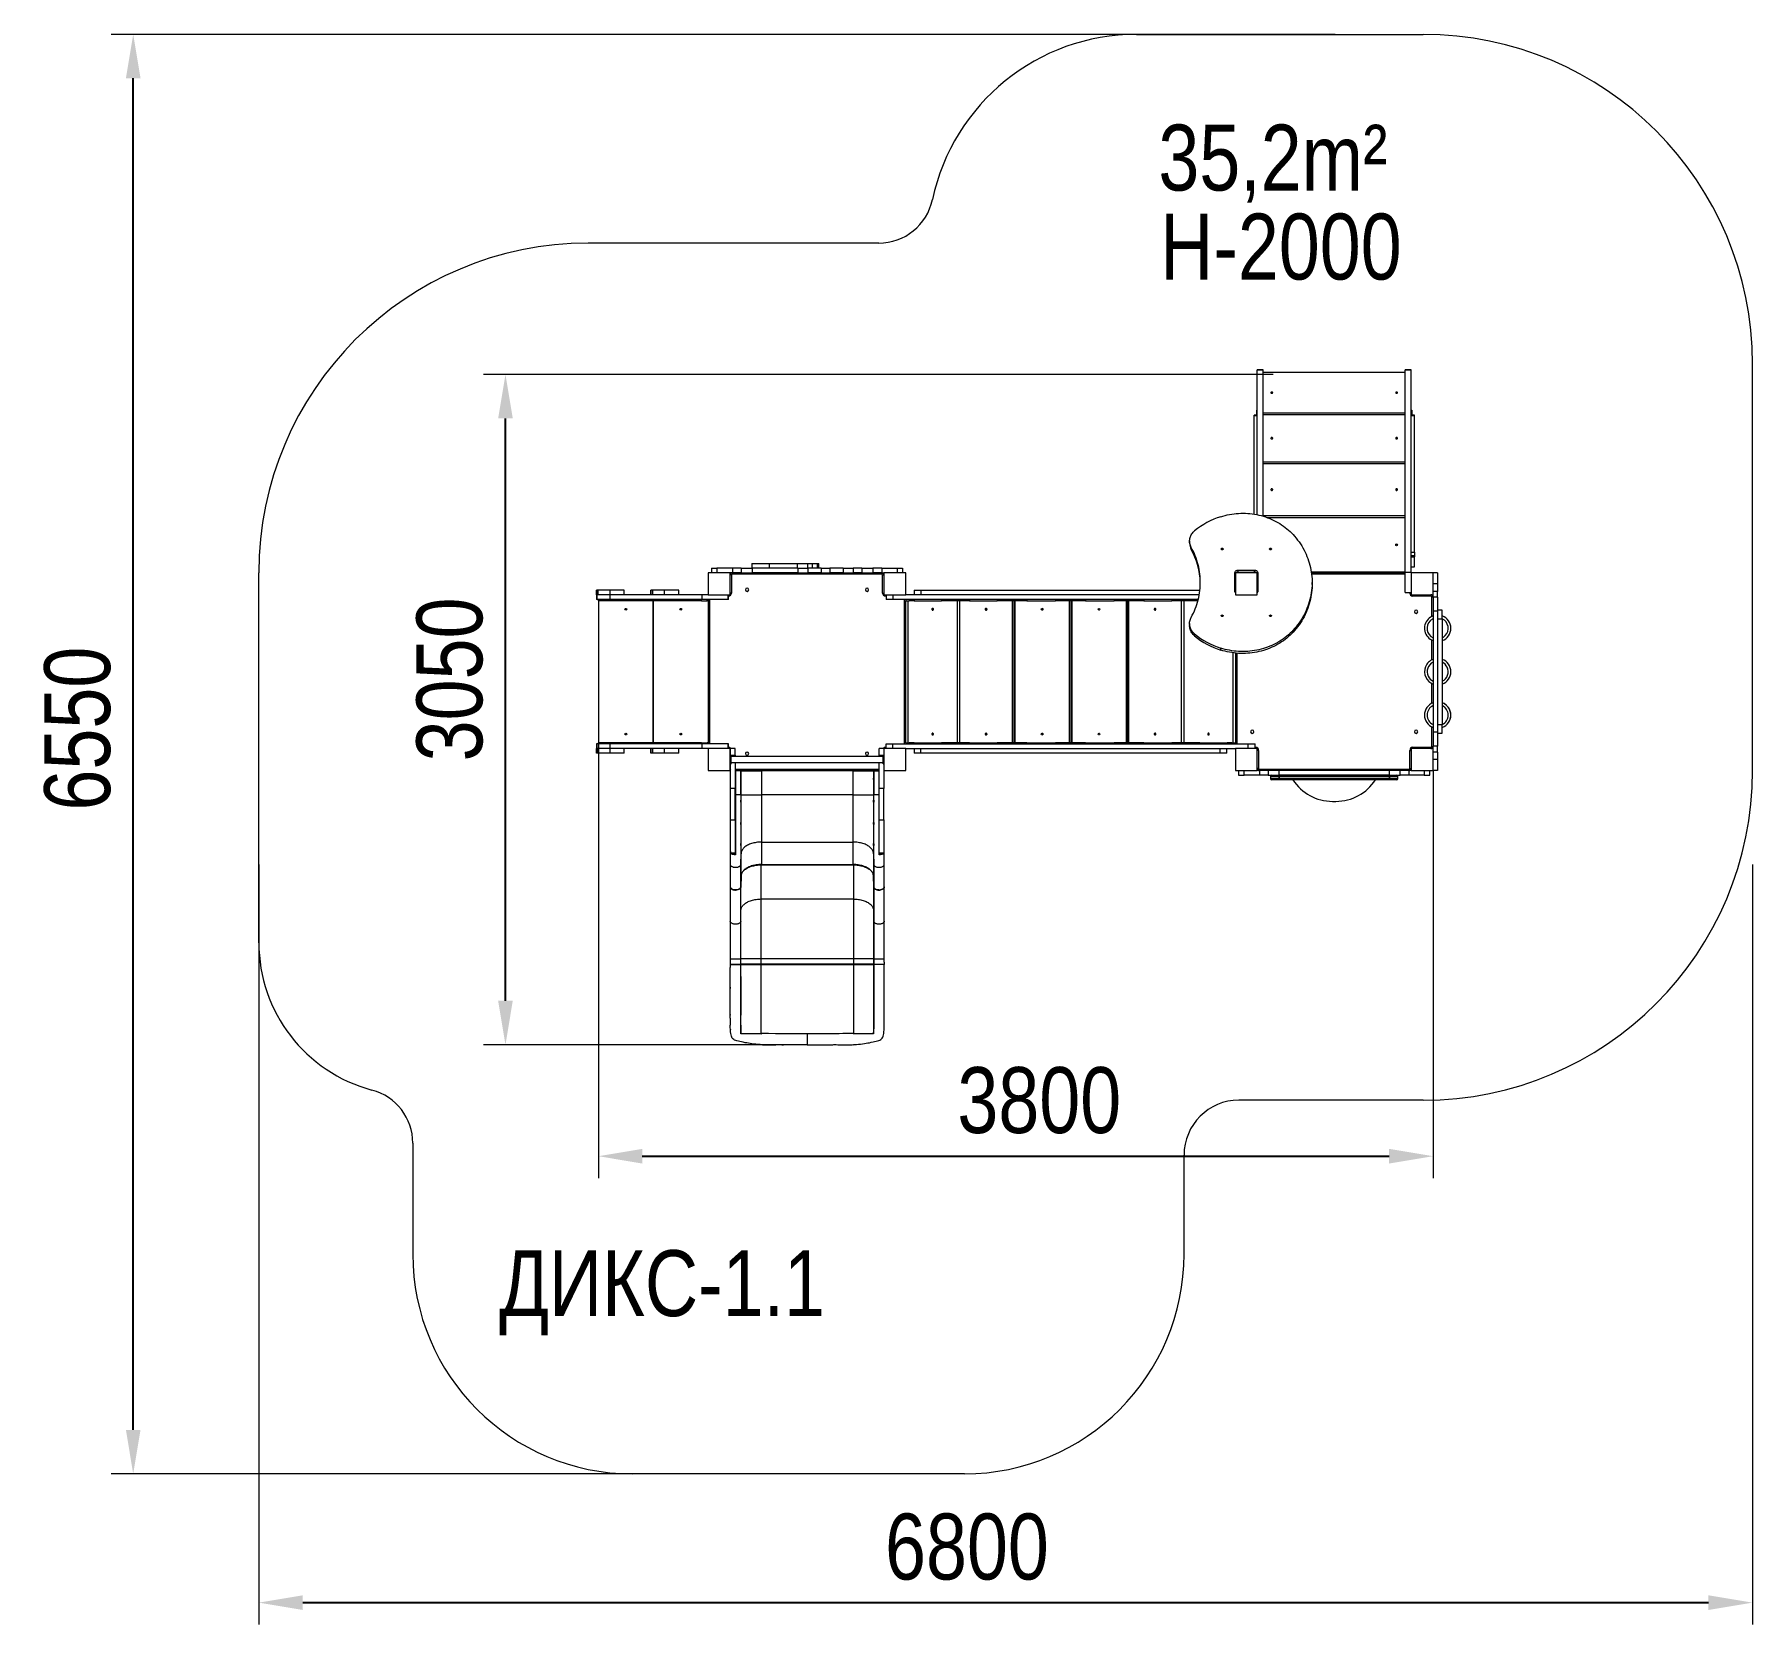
# Model space of a CAD drawing. Header units: millimetres. Extents: x -3940 to 3883, y -4234 to 3002.
import ezdxf

# ---------------------------------------------------------------- set-up
doc = ezdxf.new("R2010")
doc.units = ezdxf.units.MM
for name, color, linetype in [('DIKOM_АРТИКУЛ', 7, 'Continuous'), ('DIKOM_ЗОНА', 80, 'Continuous'), ('DIKOM_ОБЪЕКТ', 7, 'Continuous'), ('DIKOM_РАЗМЕР_ЗОНА', 7, 'Continuous'), ('DIKOM_РАЗМЕР_ОБЪЕКТА', 7, 'Continuous')]:
    doc.layers.add(name, color=color, linetype=linetype)
doc.styles.add('style1', font='arial.ttf', dxfattribs={"width": 0.8})
doc.dimstyles.new('1-50', dxfattribs={"dimtxt": 300, "dimasz": 200, "dimexe": 100, "dimexo": 0, "dimgap": 100, "dimtad": 1, "dimtxsty": 'style1', "dimcen": 200, "dimclrd": 7, "dimclre": 7, "dimclrt": 7, "dimadec": 1, "dimazin": 2, "dimtfac": 1, "dimtmove": 0, "dimatfit": 2, "dimfxl": 0, "dimlwd": 25, "dimlwe": 18, "dimarcsym": 0})

msp = doc.modelspace()

# ---------------------------------------------------------------- texts
at = {"layer": 'DIKOM_АРТИКУЛ', "insert": (-1823.589, -2530.167), "char_height": 300, "attachment_point": 1, "style": 'style1'}
msp.add_mtext_dynamic_manual_height_columns('ДИКС-1.1', width=300, gutter_width=20, heights=[0], dxfattribs=at)
at = {"layer": 'DIKOM_РАЗМЕР_ОБЪЕКТА', "insert": (1177.226, 2591.79), "char_height": 300, "attachment_point": 1, "style": 'style1'}
msp.add_mtext_dynamic_manual_height_columns('3{\\fArial|b0|i0|c204|p34;5,}2m²', width=1212.5334, gutter_width=20, heights=[0], dxfattribs=at)
at = {"layer": 'DIKOM_РАЗМЕР_ОБЪЕКТА', "insert": (1185.442, 2186.863), "char_height": 300, "width": 1204.31739, "attachment_point": 1, "style": 'style1'}
msp.add_mtext('H-2000', dxfattribs=at)

# ---------------------------------------------------------------- blocks, each defined once
blk = doc.blocks.new('*D10')
at = {"layer": 'Defpoints', "color": 0, "transparency": 16777216}
for p in [(-1372.2, -83.9), (2427.8, -347.6), (2427.8, -2102.3)]:
    blk.add_point(p, dxfattribs=at)
at = {"layer": 'DIKOM_РАЗМЕР_ОБЪЕКТА', "color": 7, "lineweight": 18, "transparency": 16777216}
for p, q in [((-1372.2, -83.9), (-1372.2, -2202.3)), ((2427.8, -347.6), (2427.8, -2202.3))]:
    blk.add_line(p, q, dxfattribs=at)
at = {"layer": 'DIKOM_РАЗМЕР_ОБЪЕКТА', "color": 7, "lineweight": 25, "transparency": 16777216}
blk.add_line((-1172.2, -2102.3), (2227.8, -2102.3), dxfattribs=at)
at = {"layer": 'DIKOM_РАЗМЕР_ОБЪЕКТА', "color": 7, "transparency": 16777216}
for points in [[(-1172.2, -2069), (-1172.2, -2135.7), (-1372.2, -2102.3)], [(2227.8, -2069), (2227.8, -2135.7), (2427.8, -2102.3)]]:
    blk.add_solid(points, dxfattribs=at)
at = {"layer": 'DIKOM_РАЗМЕР_ОБЪЕКТА', "color": 7, "transparency": 16777216, "insert": (635, -1849.1), "char_height": 300, "attachment_point": 5, "style": 'style1'}
blk.add_mtext('3800', dxfattribs=at)
blk = doc.blocks.new('*D11')
at = {"layer": 'Defpoints', "color": 0, "transparency": 16777216}
for p in [(-3490, 3002.4), (1982.8, 3002.4), (-451.8, -3547.6)]:
    blk.add_point(p, dxfattribs=at)
at = {"layer": 'DIKOM_РАЗМЕР_ЗОНА', "color": 7, "lineweight": 18, "transparency": 16777216}
for p, q in [((1982.8, 3002.4), (-3590, 3002.4)), ((-451.8, -3547.6), (-3590, -3547.6))]:
    blk.add_line(p, q, dxfattribs=at)
at = {"layer": 'DIKOM_РАЗМЕР_ЗОНА', "color": 7, "lineweight": 25, "transparency": 16777216}
blk.add_line((-3490, -3347.6), (-3490, 2802.4), dxfattribs=at)
at = {"layer": 'DIKOM_РАЗМЕР_ЗОНА', "color": 7, "transparency": 16777216}
for points in [[(-3523.3, 2802.4), (-3456.7, 2802.4), (-3490, 3002.4)], [(-3523.3, -3347.6), (-3456.7, -3347.6), (-3490, -3547.6)]]:
    blk.add_solid(points, dxfattribs=at)
at = {"layer": 'DIKOM_РАЗМЕР_ЗОНА', "color": 7, "transparency": 16777216, "insert": (-3743.2, -156.7), "char_height": 300, "attachment_point": 5, "rotation": 90, "style": 'style1'}
blk.add_mtext('6550', dxfattribs=at)
blk = doc.blocks.new('*D12')
at = {"layer": 'Defpoints', "color": 0, "transparency": 16777216}
for p in [(-2918.2, -775.5), (3881.8, -775.5), (3881.8, -4133.8)]:
    blk.add_point(p, dxfattribs=at)
at = {"layer": 'DIKOM_РАЗМЕР_ЗОНА', "color": 7, "lineweight": 18, "transparency": 16777216}
for p, q in [((-2918.2, -775.5), (-2918.2, -4233.8)), ((3881.8, -775.5), (3881.8, -4233.8))]:
    blk.add_line(p, q, dxfattribs=at)
at = {"layer": 'DIKOM_РАЗМЕР_ЗОНА', "color": 7, "lineweight": 25, "transparency": 16777216}
blk.add_line((-2718.2, -4133.8), (3681.8, -4133.8), dxfattribs=at)
at = {"layer": 'DIKOM_РАЗМЕР_ЗОНА', "color": 7, "transparency": 16777216}
for points in [[(-2718.2, -4100.4), (-2718.2, -4167.1), (-2918.2, -4133.8)], [(3681.8, -4100.4), (3681.8, -4167.1), (3881.8, -4133.8)]]:
    blk.add_solid(points, dxfattribs=at)
at = {"layer": 'DIKOM_РАЗМЕР_ЗОНА', "color": 7, "transparency": 16777216, "insert": (305.7, -3880.6), "char_height": 300, "attachment_point": 5, "style": 'style1'}
blk.add_mtext('6800', dxfattribs=at)
blk = doc.blocks.new('*D9')
at = {"layer": 'Defpoints', "color": 0, "transparency": 16777216}
for p in [(-1795.2, 1455.1), (1700.4, 1455.1), (-420.2, -1594.9)]:
    blk.add_point(p, dxfattribs=at)
at = {"layer": 'DIKOM_РАЗМЕР_ОБЪЕКТА', "color": 7, "lineweight": 18, "transparency": 16777216}
for p, q in [((1700.4, 1455.1), (-1895.2, 1455.1)), ((-420.2, -1594.9), (-1895.2, -1594.9))]:
    blk.add_line(p, q, dxfattribs=at)
at = {"layer": 'DIKOM_РАЗМЕР_ОБЪЕКТА', "color": 7, "lineweight": 25, "transparency": 16777216}
blk.add_line((-1795.2, -1394.9), (-1795.2, 1255.1), dxfattribs=at)
at = {"layer": 'DIKOM_РАЗМЕР_ОБЪЕКТА', "color": 7, "transparency": 16777216}
for points in [[(-1828.6, 1255.1), (-1761.9, 1255.1), (-1795.2, 1455.1)], [(-1828.6, -1394.9), (-1761.9, -1394.9), (-1795.2, -1594.9)]]:
    blk.add_solid(points, dxfattribs=at)
at = {"layer": 'DIKOM_РАЗМЕР_ОБЪЕКТА', "color": 7, "transparency": 16777216, "insert": (-2048.5, 67.1), "char_height": 300, "attachment_point": 5, "rotation": 90, "style": 'style1'}
blk.add_mtext('3050', dxfattribs=at)

# ---------------------------------------------------------------- dimensions: what is measured, and where the dimension line sits
at = {"layer": 'DIKOM_РАЗМЕР_ЗОНА'}
dim = msp.add_linear_dim(base=(-3489.998, 3002.369), p1=(-451.835, -3547.631), p2=(1982.757, 3002.369), angle=90, dimstyle='1-50', dxfattribs=at)
dim.commit()
dim.dimension.update_dxf_attribs({"geometry": '*D11', "text_midpoint": (-3489.998, -156.691), "dimtype": 160})
dim = msp.add_linear_dim(base=(3881.757, -4133.782), p1=(-2918.246, -775.5), p2=(3881.757, -775.5), dimstyle='1-50', dxfattribs=at)
dim.commit()
dim.dimension.update_dxf_attribs({"geometry": '*D12', "text_midpoint": (305.694, -4133.782), "dimtype": 160})
at = {"layer": 'DIKOM_РАЗМЕР_ОБЪЕКТА'}
dim = msp.add_linear_dim(base=(-1795.238, 1455.107), p1=(-420.17, -1594.893), p2=(1700.398, 1455.107), angle=90, dimstyle='1-50', dxfattribs=at)
dim.commit()
dim.dimension.update_dxf_attribs({"geometry": '*D9', "text_midpoint": (-1795.238, 67.12), "dimtype": 160})
dim = msp.add_linear_dim(base=(2427.757, -2102.349), p1=(-1372.243, -83.887), p2=(2427.757, -347.631), dimstyle='1-50', dxfattribs=at)
dim.commit()
dim.dimension.update_dxf_attribs({"geometry": '*D10', "text_midpoint": (635.021, -2102.349), "dimtype": 160})

# ---------------------------------------------------------------- linework, layer by layer
at = {"layer": 'DIKOM_ЗОНА', "color": 3, "lineweight": 15}
for p, q in [((1077.49, 3002.369), (2382.757, 3002.369)), ((-95.907, 2052.636), (-1418.246, 2052.636)), ((3882.757, -347.364), (3882.757, 1502.369)), ((-2918.246, -1131.058), (-2918.246, 552.636)), ((2382.757, -1847.364), (1544.051, -1847.364)), ((-2217.243, -2042.811), (-2217.243, -2547.631)), ((1294.051, -2547.631), (1294.051, -2097.364)), ((294.051, -3547.631), (-1217.243, -3547.631))]:
    msp.add_line(p, q, dxfattribs=at)
for centre, radius, start, end in [((1077.49, 2052.636), 949.733, 90, 167.9725857), ((2382.757, 1502.369), 1500, 0, 90), ((-95.907, 2302.636), 250, 270, 347.9725857), ((-1418.246, 552.636), 1500, 90, 180), ((2382.757, -347.364), 1500, 270, 0), ((-2224.813, -1131.058), 693.433, 180, 255.1098939), ((-2467.243, -2042.811), 250, 0, 75.1098939), ((1544.051, -2097.364), 250, 90, 180), ((-1217.243, -2547.631), 1000, 180, 270), ((294.051, -2547.631), 1000, 270, 0)]:
    msp.add_arc(centre, radius, start, end, dxfattribs=at)
at = {"layer": 'DIKOM_ОБЪЕКТ', "color": 7, "linetype": 'Continuous', "lineweight": 15}
for p, q in [((1654.757, 1476.48), (1627.757, 1476.48)), ((1654.757, 1476.48), (1627.757, 1476.48)), ((1627.757, 1475.3), (1627.757, 1476.48)), ((1627.757, 1475.3), (1654.757, 1475.3)), ((1627.757, 1475.3), (1654.757, 1475.3)), ((1627.757, 816.476), (1627.757, 1475.3)), ((1654.757, 1475.3), (1654.757, 1476.48)), ((1654.757, 809.679), (1654.757, 1475.3)), ((2300.757, 1463.988), (1654.757, 1463.988)), ((2327.757, 1476.48), (2300.757, 1476.48)), ((2300.757, 1475.3), (2300.757, 1476.48)), ((2300.757, 1475.3), (2327.757, 1475.3)), ((2300.757, 555.419), (2300.757, 1475.3)), ((2327.757, 1475.3), (2327.757, 1476.48)), ((2327.757, 555.419), (2327.757, 1475.3)), ((1627.757, 1269.576), (1612.757, 1269.576)), ((1612.757, 1268.84), (1612.757, 1269.576)), ((1612.757, 1268.84), (1627.757, 1268.84)), ((1612.757, 819.214), (1612.757, 1268.84)), ((1624.757, 1269.576), (1624.757, 1292.369)), ((1624.757, 1292.369), (1627.757, 1292.369)), ((1654.757, 1279.95), (2300.757, 1279.95)), ((2300.757, 1271.263), (1654.757, 1271.263)), ((2327.757, 1292.369), (2330.757, 1292.369)), ((2342.757, 1269.576), (2327.757, 1269.576)), ((2327.757, 1268.84), (2342.757, 1268.84)), ((2330.757, 1292.369), (2330.757, 1269.576)), ((2342.757, 1268.84), (2342.757, 1269.576)), ((2342.757, 645.823), (2342.757, 1268.84)), ((1654.757, 1057.974), (2300.757, 1057.974)), ((2300.757, 1048.183), (1654.757, 1048.183)), ((1654.757, 813.698), (2300.757, 813.698)), ((1671.086, 804.334), (2300.757, 804.334)), ((2300.757, 803.174), (1674.28, 803.174)), ((1319.308, 696.403), (1319.308, 687.523)), ((1326.714, 659.126), (1326.714, 668.005)), ((2327.757, 645.823), (2342.757, 645.823)), ((2327.757, 631.025), (2342.757, 631.025)), ((2342.757, 645.823), (2342.757, 631.025)), ((2342.757, 631.025), (2342.757, 625.501)), ((-772.243, 552.369), (-872.243, 552.369)), ((-872.243, 552.369), (-872.243, 452.369)), ((-857.243, 573.369), (-857.243, 552.369)), ((-857.243, 573.369), (-832.243, 573.369)), ((-832.243, 573.369), (-832.243, 552.369)), ((-762.243, 573.369), (-832.243, 573.369)), ((-762.243, 552.369), (-772.243, 552.369)), ((-772.243, 452.369), (-772.243, 552.369)), ((-762.243, 573.369), (-762.243, 552.369)), ((-722.243, 573.369), (-762.243, 573.369)), ((-722.243, 552.369), (-762.243, 552.369)), ((-762.243, 546.369), (-762.243, 552.369)), ((-722.243, 573.369), (-722.243, 552.369)), ((-722.243, 573.369), (-672.243, 573.369)), ((-722.243, 552.369), (-672.243, 552.369)), ((-673.876, 594.369), (-673.876, 573.369)), ((-673.876, 594.369), (-594.272, 594.369)), ((-672.243, 573.369), (-672.243, 552.369)), ((-464.56, 573.369), (-672.243, 573.369)), ((-464.56, 552.369), (-672.243, 552.369)), ((-594.272, 594.369), (-594.272, 573.369)), ((-594.272, 594.369), (-467.912, 594.369)), ((-467.912, 594.369), (-467.912, 573.369)), ((-467.912, 594.369), (-420.851, 594.369)), ((-464.56, 573.369), (-464.56, 552.369)), ((-464.56, 573.369), (-418.793, 573.369)), ((-464.56, 552.369), (-418.793, 552.369)), ((-420.851, 594.369), (-420.851, 573.369)), ((-420.851, 594.369), (-398.605, 594.369)), ((-418.793, 573.369), (-418.793, 552.369)), ((-358.381, 573.369), (-418.793, 573.369)), ((-358.381, 552.369), (-418.793, 552.369)), ((-398.605, 594.369), (-398.605, 573.369)), ((-398.605, 594.369), (-376.332, 594.369)), ((-376.332, 594.369), (-376.332, 573.369)), ((-376.332, 594.369), (-368.415, 594.369)), ((-368.415, 573.369), (-368.415, 594.369)), ((-358.381, 573.369), (-358.381, 552.369)), ((-358.381, 573.369), (-318.877, 573.369)), ((-358.381, 552.369), (-318.877, 552.369)), ((-318.877, 573.369), (-318.877, 552.369)), ((-258.465, 573.369), (-318.877, 573.369)), ((-258.465, 552.369), (-318.877, 552.369)), ((-258.465, 573.369), (-258.465, 552.369)), ((-258.465, 573.369), (-212.698, 573.369)), ((-258.465, 552.369), (-212.698, 552.369)), ((-212.698, 573.369), (-212.698, 552.369)), ((-172.243, 573.369), (-212.698, 573.369)), ((-172.243, 552.369), (-212.698, 552.369)), ((-172.243, 573.369), (-172.243, 552.369)), ((-172.243, 573.369), (-122.243, 573.369)), ((-172.243, 552.369), (-122.243, 552.369)), ((-122.243, 573.369), (-122.243, 552.369)), ((-82.243, 573.369), (-122.243, 573.369)), ((-82.243, 552.369), (-122.243, 552.369)), ((-82.243, 573.369), (-82.243, 552.369)), ((-82.243, 573.369), (-12.243, 573.369)), ((-82.243, 552.369), (-72.243, 552.369)), ((-82.243, 546.369), (-82.243, 552.369)), ((-72.243, 552.369), (-72.243, 452.369)), ((27.757, 552.369), (-72.243, 552.369)), ((-12.243, 573.369), (-12.243, 552.369)), ((-12.243, 573.369), (12.757, 573.369)), ((12.757, 573.369), (12.757, 552.369)), ((27.757, 452.369), (27.757, 552.369)), ((1525.757, 466.15), (1525.757, 551.264)), ((1627.757, 552.369), (1527.757, 552.369)), ((1527.757, 552.369), (1527.757, 452.369)), ((1540.757, 564.857), (1614.757, 564.857)), ((1540.757, 555.977), (1540.757, 564.857)), ((1540.757, 555.977), (1614.757, 555.977)), ((1614.757, 555.977), (1614.757, 564.857)), ((1627.757, 452.369), (1627.757, 552.369)), ((1629.757, 551.264), (1629.757, 466.15)), ((1873.56, 556.348), (2300.757, 556.348)), ((2300.757, 552.369), (1874.152, 552.369)), ((2300.757, 555.419), (2327.757, 555.419)), ((2300.757, 462.369), (2300.757, 555.419)), ((2327.757, 625.501), (2342.757, 625.501)), ((2327.757, 579.114), (2342.757, 579.114)), ((2327.757, 552.369), (2327.757, 555.419)), ((2427.757, 552.369), (2327.757, 552.369)), ((2327.757, 552.369), (2327.757, 452.369)), ((2342.757, 579.114), (2342.757, 625.501)), ((2448.757, 552.369), (2427.757, 552.369)), ((2427.757, 452.369), (2427.757, 552.369)), ((2448.757, 552.369), (2448.757, 502.369)), ((-1381.36, 473.369), (-1381.36, 452.369)), ((-1381.354, 473.369), (-1381.36, 473.369)), ((-1381.354, 452.369), (-1381.354, 473.369)), ((-1372.511, 473.369), (-1381.354, 473.369)), ((-1381.354, 452.369), (-1381.354, 473.369)), ((-1381.354, 473.369), (-1381.354, 473.369)), ((-1372.511, 452.369), (-1372.511, 473.369)), ((-1318.968, 473.369), (-1372.511, 473.369)), ((-1318.968, 452.369), (-1318.968, 473.369)), ((-1254.13, 473.369), (-1318.968, 473.369)), ((-1254.13, 452.369), (-1254.13, 473.369)), ((-1133.069, 473.369), (-1133.069, 452.369)), ((-1133.064, 473.369), (-1133.069, 473.369)), ((-1133.064, 452.369), (-1133.064, 473.369)), ((-1133.063, 473.369), (-1133.064, 473.369)), ((-1133.063, 452.369), (-1133.063, 473.369)), ((-1124.22, 473.369), (-1133.063, 473.369)), ((-1124.22, 452.369), (-1124.22, 473.369)), ((-1070.678, 473.369), (-1124.22, 473.369)), ((-1070.678, 452.369), (-1070.678, 473.369)), ((-1005.839, 473.369), (-1070.678, 473.369)), ((-1005.839, 452.369), (-1005.839, 473.369)), ((-766.243, 542.369), (-772.243, 542.369)), ((-766.243, 542.369), (-766.243, 460.369)), ((-82.243, 546.369), (-762.243, 546.369)), ((-78.243, 460.369), (-78.243, 542.369)), ((-78.243, 542.369), (-72.243, 542.369)), ((65.143, 473.369), (65.143, 452.369)), ((65.143, 473.369), (95.312, 473.369)), ((95.312, 473.369), (95.312, 452.369)), ((95.312, 473.369), (1366.318, 473.369)), ((2300.757, 546.369), (1874.947, 546.369)), ((1877.246, 499.827), (1877.246, 508.707)), ((2448.757, 502.369), (2427.757, 502.369)), ((2448.757, 502.369), (2448.757, 467.864)), ((-1381.354, 452.369), (-1381.36, 452.369)), ((-1380.744, 452.369), (-1381.354, 452.369)), ((-1381.354, 452.369), (-1381.354, 452.369)), ((-1380.744, 452.369), (-1380.744, 431.369)), ((-1377.999, 431.369), (-1380.744, 431.369)), ((-1378.079, 452.369), (-1380.74, 452.369)), ((-1372.511, 452.369), (-1378.079, 452.369)), ((-1377.999, 431.369), (-1377.999, 452.369)), ((-1318.715, 431.369), (-1377.999, 431.369)), ((-1318.968, 452.369), (-1372.511, 452.369)), ((-1372.246, 425.369), (-1372.246, 431.369)), ((-1372.246, 425.369), (-1372.246, -220.631)), ((-1371.083, 425.369), (-1372.246, 425.369)), ((-1339.969, 425.369), (-1371.083, 425.369)), ((-1339.969, 425.369), (-1339.969, 431.369)), ((-924.553, 425.369), (-1339.969, 425.369)), ((-1297.634, 452.369), (-1318.968, 452.369)), ((-1318.715, 431.369), (-1318.715, 452.369)), ((-899.811, 431.369), (-1318.715, 431.369)), ((-899.811, 452.369), (-1297.634, 452.369)), ((-1122.246, -220.631), (-1122.246, 425.369)), ((-1122.243, 425.369), (-1122.243, -220.631)), ((-924.553, 425.369), (-924.553, 431.369)), ((-902.997, 425.369), (-924.553, 425.369)), ((-902.997, 425.369), (-902.997, 431.369)), ((-902.997, 425.369), (-877.246, 425.369)), ((-899.811, 431.369), (-899.811, 452.369)), ((-872.243, 452.369), (-899.811, 452.369)), ((-780.802, 431.369), (-899.811, 431.369)), ((-877.246, 425.369), (-877.246, 431.369)), ((-872.246, 425.369), (-877.246, 425.369)), ((-872.246, 425.369), (-872.246, 431.369)), ((-872.246, 425.369), (-872.246, 431.369)), ((-872.246, 425.369), (-872.246, 425.369)), ((-872.246, 425.369), (-872.243, 425.369)), ((-872.243, 452.369), (-772.243, 452.369)), ((-872.243, 431.369), (-872.243, -226.631)), ((-866.243, 431.369), (-866.243, -226.631)), ((-780.802, 431.369), (-780.802, 452.369)), ((-779.869, 431.369), (-780.802, 431.369)), ((-779.869, 431.369), (-779.869, 452.369)), ((-766.243, 460.369), (-772.243, 460.369)), ((-78.243, 460.369), (-72.243, 460.369)), ((-72.243, 452.369), (27.757, 452.369)), ((-72.243, 452.369), (-72.243, 448.88)), ((-64.243, 446.369), (-64.243, 452.369)), ((-62.702, 446.369), (-64.243, 446.369)), ((-62.702, 452.369), (-62.702, 431.369)), ((-31.251, 431.369), (-62.702, 431.369)), ((-31.251, 452.369), (-31.251, 431.369)), ((1358.873, 431.369), (-31.251, 431.369)), ((21.757, -226.631), (21.757, 431.369)), ((1363.306, 452.369), (27.757, 452.369)), ((27.757, 431.369), (27.757, 425.369)), ((27.757, 425.369), (42.925, 425.369)), ((27.757, -220.631), (27.757, 425.369)), ((36.695, 425.369), (36.695, -220.631)), ((42.925, 431.369), (42.925, 425.369)), ((65.258, 425.369), (42.925, 425.369)), ((65.258, 431.369), (65.258, 425.369)), ((65.258, 425.369), (189.16, 425.369)), ((189.16, 431.369), (189.16, 425.369)), ((317.252, 425.369), (189.16, 425.369)), ((262.525, -220.631), (262.525, 425.369)), ((272.127, 425.369), (272.127, -220.631)), ((317.252, 431.369), (317.252, 425.369)), ((317.252, 425.369), (443.968, 425.369)), ((443.968, 431.369), (443.968, 425.369)), ((578.406, 425.369), (443.968, 425.369)), ((513.318, -220.631), (513.318, 425.369)), ((520.422, -220.631), (520.422, 425.369)), ((523.377, 425.369), (523.377, -220.631)), ((578.406, 431.369), (578.406, 425.369)), ((578.406, 425.369), (709.219, 425.369)), ((709.219, 431.369), (709.219, 425.369)), ((845.797, 425.369), (709.219, 425.369)), ((772.385, -220.631), (772.385, 425.369)), ((774.788, -220.631), (774.788, 425.369)), ((780.214, 425.369), (780.214, -220.631)), ((782.586, 425.369), (782.586, -220.631)), ((845.797, 431.369), (845.797, 425.369)), ((845.797, 425.369), (976.614, 425.369)), ((976.614, 431.369), (976.614, 425.369)), ((1111.06, 425.369), (976.614, 425.369)), ((1031.619, -220.631), (1031.619, 425.369)), ((1034.57, 425.369), (1034.57, -220.631)), ((1041.644, 425.369), (1041.644, -220.631)), ((1111.06, 431.369), (1111.06, 425.369)), ((1111.06, 425.369), (1237.787, 425.369)), ((1237.787, 431.369), (1237.787, 425.369)), ((1357.338, 425.369), (1237.787, 425.369)), ((1282.912, -220.631), (1282.912, 425.369)), ((1292.446, 425.369), (1292.446, -220.631)), ((1527.757, 452.369), (1627.757, 452.369)), ((2300.757, 462.369), (2327.757, 462.369)), ((2321.757, 460.369), (2321.757, 462.369)), ((2321.757, 460.369), (2327.757, 460.369)), ((2327.757, 452.369), (2427.757, 452.369)), ((2335.757, 446.369), (2335.757, 452.369)), ((2417.757, 446.369), (2335.757, 446.369)), ((2417.757, 446.369), (2417.757, 452.369)), ((2421.757, 442.369), (2427.757, 442.369)), ((2421.757, 353.451), (2421.757, 442.369)), ((2448.757, 467.864), (2427.757, 467.864)), ((2427.757, 441.634), (2427.757, 452.369)), ((2448.757, 441.634), (2427.757, 441.634)), ((2427.757, 441.634), (2427.757, 377.369)), ((2448.757, 441.634), (2448.757, 467.864)), ((2448.757, 441.634), (2448.757, 377.369)), ((1319.308, 321.011), (1319.308, 312.131)), ((2448.757, 377.369), (2427.757, 377.369)), ((2427.757, 377.369), (2427.757, -172.631)), ((2469.757, 382.369), (2448.757, 382.369)), ((2448.757, 377.369), (2448.757, -172.631)), ((2448.757, 342.369), (2469.757, 342.369)), ((2469.757, 342.369), (2469.757, 382.369)), ((2469.757, 342.369), (2469.757, -137.631)), ((1342.204, 265.207), (1342.204, 274.087)), ((1797.649, 289.971), (1797.649, 298.851)), ((2421.757, 155.951), (2421.757, 246.287)), ((1460.981, 200.819), (1460.981, 209.699)), ((1518.4, -220.631), (1518.4, 188.012)), ((1527.757, 186.93), (1527.757, -220.631)), ((1533.757, 186.378), (1533.757, -226.631)), ((2421.757, -41.549), (2421.757, 48.787)), ((2421.757, -237.631), (2421.757, -148.713)), ((2448.757, -137.631), (2469.757, -137.631)), ((2469.757, -177.631), (2469.757, -137.631)), ((-1380.744, -226.631), (-1380.744, -247.631)), ((-1377.999, -226.631), (-1380.744, -226.631)), ((-1377.999, -247.631), (-1377.999, -226.631)), ((-1318.715, -226.631), (-1377.999, -226.631)), ((-1372.246, -226.631), (-1372.246, -220.631)), ((-1372.246, -220.631), (-1371.083, -220.631)), ((-1339.969, -220.631), (-1371.083, -220.631)), ((-924.553, -220.631), (-1339.969, -220.631)), ((-1339.969, -226.631), (-1339.969, -220.631)), ((-1318.715, -247.631), (-1318.715, -226.631)), ((-899.811, -226.631), (-1318.715, -226.631)), ((-902.997, -220.631), (-924.553, -220.631)), ((-924.553, -226.631), (-924.553, -220.631)), ((-902.997, -220.631), (-877.246, -220.631)), ((-902.997, -226.631), (-902.997, -220.631)), ((-899.811, -247.631), (-899.811, -226.631)), ((-780.802, -226.631), (-899.811, -226.631)), ((-872.246, -220.631), (-877.246, -220.631)), ((-877.246, -226.631), (-877.246, -220.631)), ((-872.246, -220.631), (-872.246, -220.631)), ((-872.246, -220.631), (-872.243, -220.631)), ((-872.246, -226.631), (-872.246, -220.631)), ((-872.246, -226.631), (-872.246, -220.631)), ((-780.802, -247.631), (-780.802, -226.631)), ((-779.869, -226.631), (-780.802, -226.631)), ((-779.869, -247.631), (-779.869, -226.631)), ((-62.702, -247.631), (-62.702, -226.631)), ((-62.702, -226.631), (-31.251, -226.631)), ((-31.251, -247.631), (-31.251, -226.631)), ((-31.251, -226.631), (1585.847, -226.631)), ((27.757, -220.631), (27.757, -226.631)), ((27.757, -220.631), (42.925, -220.631)), ((65.258, -220.631), (42.925, -220.631)), ((42.925, -220.631), (42.925, -226.631)), ((65.258, -220.631), (189.16, -220.631)), ((65.258, -220.631), (65.258, -226.631)), ((317.252, -220.631), (189.16, -220.631)), ((189.16, -220.631), (189.16, -226.631)), ((317.252, -220.631), (443.968, -220.631)), ((317.252, -220.631), (317.252, -226.631)), ((578.406, -220.631), (443.968, -220.631)), ((443.968, -220.631), (443.968, -226.631)), ((578.406, -220.631), (709.219, -220.631)), ((578.406, -220.631), (578.406, -226.631)), ((845.797, -220.631), (709.219, -220.631)), ((709.219, -220.631), (709.219, -226.631)), ((845.797, -220.631), (976.614, -220.631)), ((845.797, -220.631), (845.797, -226.631)), ((1111.06, -220.631), (976.614, -220.631)), ((976.614, -220.631), (976.614, -226.631)), ((1111.06, -220.631), (1237.787, -220.631)), ((1111.06, -220.631), (1111.06, -226.631)), ((1365.894, -220.631), (1237.787, -220.631)), ((1237.787, -220.631), (1237.787, -226.631)), ((1365.894, -220.631), (1489.818, -220.631)), ((1365.894, -220.631), (1365.894, -226.631)), ((1512.44, -220.631), (1489.818, -220.631)), ((1489.818, -220.631), (1489.818, -226.631)), ((1512.44, -220.631), (1527.757, -220.631)), ((1512.44, -220.631), (1512.44, -226.631)), ((1527.757, -220.631), (1527.757, -226.631)), ((1585.847, -247.631), (1585.847, -226.631)), ((1585.847, -226.631), (1617.298, -226.631)), ((1617.298, -247.631), (1617.298, -226.631)), ((2448.757, -172.631), (2427.757, -172.631)), ((2427.757, -172.631), (2427.757, -236.895)), ((2448.757, -172.631), (2448.757, -236.895)), ((2448.757, -177.631), (2469.757, -177.631)), ((-1381.36, -247.631), (-1381.36, -268.631)), ((-1381.354, -247.631), (-1381.36, -247.631)), ((-1381.354, -268.631), (-1381.36, -268.631)), ((-1381.354, -268.631), (-1381.354, -247.631)), ((-1380.744, -247.631), (-1381.354, -247.631)), ((-1381.354, -268.631), (-1381.354, -247.631)), ((-1381.354, -247.631), (-1381.354, -247.631)), ((-1372.511, -268.631), (-1381.354, -268.631)), ((-1381.354, -268.631), (-1381.354, -268.631)), ((-1378.079, -247.631), (-1380.74, -247.631)), ((-1372.511, -247.631), (-1378.079, -247.631)), ((-1372.511, -268.631), (-1372.511, -247.631)), ((-1318.968, -247.631), (-1372.511, -247.631)), ((-1318.968, -268.631), (-1372.511, -268.631)), ((-1318.968, -268.631), (-1318.968, -247.631)), ((-1297.634, -247.631), (-1318.968, -247.631)), ((-1254.13, -268.631), (-1318.968, -268.631)), ((-899.811, -247.631), (-1297.634, -247.631)), ((-1254.13, -268.631), (-1254.13, -247.631)), ((-1133.069, -247.631), (-1133.069, -268.631)), ((-1133.064, -268.631), (-1133.069, -268.631)), ((-1133.064, -268.631), (-1133.064, -247.631)), ((-1133.063, -268.631), (-1133.064, -268.631)), ((-1133.063, -268.631), (-1133.063, -247.631)), ((-1124.22, -268.631), (-1133.063, -268.631)), ((-1124.22, -268.631), (-1124.22, -247.631)), ((-1070.678, -268.631), (-1124.22, -268.631)), ((-1070.678, -268.631), (-1070.678, -247.631)), ((-1005.839, -268.631), (-1070.678, -268.631)), ((-1005.839, -268.631), (-1005.839, -247.631)), ((-872.243, -247.631), (-899.811, -247.631)), ((-872.243, -247.631), (-872.243, -347.631)), ((-772.243, -247.631), (-872.243, -247.631)), ((-772.243, -247.631), (-772.243, -244.142)), ((-772.243, -347.631), (-772.243, -247.631)), ((-770.243, -255.631), (-772.243, -255.631)), ((-772.243, -277.631), (-768.243, -277.631)), ((-749.243, -247.631), (-770.243, -247.631)), ((-770.243, -277.63), (-770.243, -247.631)), ((-770.243, -277.63), (-749.243, -277.63)), ((-770.243, -277.631), (-770.243, -277.63)), ((-768.243, -317.631), (-768.243, -277.631)), ((-76.243, -284.131), (-768.243, -284.131)), ((-768.243, -311.131), (-76.243, -311.131)), ((-749.243, -277.63), (-749.243, -247.631)), ((-749.243, -277.63), (-749.243, -284.131)), ((-749.243, -311.131), (-749.243, -428.781)), ((-72.243, -247.631), (-93.243, -247.631)), ((-93.243, -277.63), (-93.243, -247.631)), ((-93.243, -277.63), (-72.243, -277.63)), ((-93.243, -284.131), (-93.243, -277.63)), ((-93.243, -428.781), (-93.243, -311.131)), ((-76.243, -317.631), (-76.243, -277.631)), ((-76.243, -277.631), (-72.243, -277.631)), ((-72.243, -247.631), (-72.243, -347.631)), ((27.757, -247.631), (-72.243, -247.631)), ((-64.243, -241.631), (-64.243, -247.631)), ((-64.243, -241.631), (-62.702, -241.631)), ((27.757, -247.631), (1527.757, -247.631)), ((27.757, -347.631), (27.757, -247.631)), ((65.143, -247.631), (65.143, -268.631)), ((95.312, -268.631), (65.143, -268.631)), ((95.312, -268.631), (95.312, -247.631)), ((1459.284, -268.631), (95.312, -268.631)), ((1459.284, -268.631), (1459.284, -247.631)), ((1489.453, -268.631), (1459.284, -268.631)), ((1489.453, -268.631), (1489.453, -247.631)), ((1527.757, -247.631), (1527.757, -347.631)), ((1627.757, -247.631), (1527.757, -247.631)), ((1617.298, -241.631), (1619.757, -241.631)), ((1619.757, -241.631), (1619.757, -247.631)), ((1627.757, -347.631), (1627.757, -247.631)), ((1633.757, -255.631), (1627.757, -255.631)), ((1633.757, -255.631), (1633.757, -337.631)), ((2321.757, -337.631), (2321.757, -255.631)), ((2321.757, -255.631), (2327.757, -255.631)), ((2427.757, -247.631), (2327.757, -247.631)), ((2327.757, -247.631), (2327.757, -347.631)), ((2335.757, -241.631), (2417.757, -241.631)), ((2335.757, -241.631), (2335.757, -247.631)), ((2417.757, -241.631), (2417.757, -247.631)), ((2421.757, -237.631), (2427.757, -237.631)), ((2448.757, -236.895), (2427.757, -236.895)), ((2427.757, -247.631), (2427.757, -236.895)), ((2427.757, -347.631), (2427.757, -247.631)), ((2448.757, -263.126), (2427.757, -263.126)), ((2448.757, -297.631), (2427.757, -297.631)), ((2448.757, -263.126), (2448.757, -236.895)), ((2448.757, -263.126), (2448.757, -297.631)), ((2448.757, -297.631), (2448.757, -347.631)), ((-872.243, -347.631), (-772.243, -347.631)), ((-772.243, -317.631), (-768.243, -317.631)), ((-770.243, -337.631), (-772.243, -337.631)), ((-770.243, -347.631), (-772.243, -347.631)), ((-770.243, -428.781), (-770.243, -317.631)), ((-749.243, -341.631), (-93.243, -341.631)), ((-749.243, -347.631), (-748.418, -347.631)), ((-748.265, -348.631), (-749.243, -348.631)), ((-723.743, -348.631), (-748.265, -348.631)), ((-748.265, -348.631), (-748.265, -458.586)), ((-724.743, -347.631), (-748.243, -347.631)), ((-723.742, -347.631), (-724.743, -347.631)), ((-723.917, -347.631), (-643.988, -347.631)), ((-723.743, -458.586), (-723.743, -348.631)), ((-723.743, -348.631), (-722.742, -348.631)), ((-643.607, -347.631), (-723.742, -347.631)), ((-722.742, -458.586), (-722.742, -348.631)), ((-722.742, -348.631), (-630.243, -348.631)), ((-643.77, -347.631), (-198.716, -347.631)), ((-630.243, -347.631), (-630.243, -348.631)), ((-630.243, -348.631), (-630.243, -458.586)), ((-212.243, -348.631), (-630.243, -348.631)), ((-212.243, -347.631), (-212.243, -348.631)), ((-212.243, -348.631), (-119.744, -348.631)), ((-212.243, -458.586), (-212.243, -348.631)), ((-118.744, -347.631), (-198.886, -347.631)), ((-198.499, -347.631), (-118.569, -347.631)), ((-119.744, -348.631), (-118.743, -348.631)), ((-119.744, -348.631), (-119.744, -458.586)), ((-117.743, -347.631), (-118.744, -347.631)), ((-118.743, -348.631), (-94.221, -348.631)), ((-118.743, -348.631), (-118.743, -458.586)), ((-94.243, -347.631), (-117.743, -347.631)), ((-94.221, -458.586), (-94.221, -348.631)), ((-94.221, -348.631), (-93.243, -348.631)), ((-94.068, -347.631), (-93.243, -347.631)), ((-76.243, -317.631), (-72.243, -317.631)), ((-72.243, -347.631), (-72.243, -428.781)), ((-72.243, -347.631), (27.757, -347.631)), ((1527.757, -347.631), (1627.757, -347.631)), ((1542.757, -347.631), (1542.757, -368.631)), ((1542.757, -368.631), (1567.757, -368.631)), ((1567.757, -368.631), (1567.757, -347.631)), ((1637.757, -368.631), (1567.757, -368.631)), ((1633.757, -337.631), (1627.757, -337.631)), ((1637.757, -347.631), (1627.757, -347.631)), ((1637.757, -341.631), (2317.757, -341.631)), ((1637.757, -341.631), (1637.757, -347.631)), ((1637.757, -347.631), (1637.757, -368.631)), ((1677.757, -347.631), (1637.757, -347.631)), ((1677.757, -368.631), (1637.757, -368.631)), ((1677.757, -347.631), (1677.757, -368.631)), ((1727.757, -347.631), (1677.757, -347.631)), ((1677.757, -368.631), (1727.757, -368.631)), ((1687.757, -374.631), (1687.757, -383.631)), ((1726.61, -374.631), (1687.757, -374.631)), ((1726.61, -383.631), (1687.757, -383.631)), ((2223.708, -389.631), (1693.757, -389.631)), ((2228.904, -374.631), (1726.61, -374.631)), ((1726.61, -374.631), (1726.61, -383.631)), ((1726.61, -383.631), (1726.61, -374.631)), ((2228.904, -383.631), (1726.61, -383.631)), ((1727.757, -368.631), (1727.757, -347.631)), ((2227.757, -347.631), (1727.757, -347.631)), ((2227.757, -368.631), (1727.757, -368.631)), ((2261.757, -389.631), (2223.708, -389.631)), ((2227.757, -347.631), (2227.757, -368.631)), ((2277.757, -347.631), (2227.757, -347.631)), ((2227.757, -368.631), (2277.757, -368.631)), ((2228.904, -374.631), (2228.904, -383.631)), ((2228.904, -383.631), (2228.904, -374.631)), ((2267.757, -374.631), (2228.904, -374.631)), ((2267.757, -383.631), (2228.904, -383.631)), ((2267.757, -383.631), (2267.757, -374.631)), ((2277.757, -368.631), (2277.757, -347.631)), ((2317.757, -347.631), (2277.757, -347.631)), ((2317.757, -368.631), (2277.757, -368.631)), ((2317.757, -341.631), (2317.757, -347.631)), ((2317.757, -347.631), (2317.757, -368.631)), ((2327.757, -347.631), (2317.757, -347.631)), ((2387.757, -368.631), (2317.757, -368.631)), ((2321.757, -337.631), (2327.757, -337.631)), ((2327.757, -347.631), (2427.757, -347.631)), ((2387.757, -347.631), (2387.757, -368.631)), ((2387.757, -368.631), (2412.757, -368.631)), ((2412.757, -368.631), (2412.757, -347.631)), ((2448.757, -347.631), (2427.757, -347.631)), ((-749.243, -428.781), (-770.243, -428.781)), ((-770.243, -571.532), (-770.243, -428.781)), ((-749.243, -571.532), (-749.243, -428.781)), ((-748.265, -458.586), (-749.243, -458.586)), ((-748.265, -458.586), (-748.265, -731.075)), ((-723.743, -458.586), (-748.265, -458.586)), ((-723.743, -458.586), (-723.743, -774.053)), ((-722.742, -458.586), (-723.743, -458.586)), ((-722.742, -725.873), (-722.742, -458.586)), ((-722.742, -458.586), (-630.243, -458.586)), ((-630.243, -458.586), (-630.243, -673.104)), ((-212.243, -458.586), (-630.243, -458.586)), ((-212.243, -458.586), (-119.744, -458.586)), ((-212.243, -673.104), (-212.243, -458.586)), ((-118.743, -458.586), (-119.744, -458.586)), ((-119.744, -458.586), (-119.744, -725.873)), ((-118.743, -774.053), (-118.743, -458.586)), ((-94.221, -458.586), (-118.743, -458.586)), ((-94.221, -731.075), (-94.221, -458.586)), ((-93.243, -458.586), (-94.221, -458.586)), ((-72.243, -428.781), (-93.243, -428.781)), ((-93.243, -571.532), (-93.243, -428.781)), ((-72.243, -571.532), (-72.243, -428.781)), ((1970.003, -487.631), (1985.511, -487.631)), ((-770.243, -571.532), (-749.243, -571.532)), ((-770.243, -723.392), (-770.243, -571.532)), ((-749.243, -571.532), (-749.243, -723.392)), ((-93.243, -571.532), (-72.243, -571.532)), ((-93.243, -723.392), (-93.243, -571.532)), ((-72.243, -571.532), (-72.243, -723.392)), ((-630.243, -673.104), (-630.243, -775.149)), ((-630.243, -673.104), (-212.243, -673.104)), ((-212.243, -775.149), (-212.243, -673.104)), ((-771.743, -719.181), (-771.743, -719.228)), ((-771.743, -719.228), (-771.743, -719.792)), ((-771.743, -719.792), (-771.743, -774.053)), ((-771.743, -774.053), (-771.743, -868.255)), ((-749.243, -723.392), (-770.243, -723.392)), ((-770.243, -725.291), (-770.243, -723.392)), ((-770.243, -725.291), (-749.243, -725.291)), ((-749.243, -725.291), (-749.243, -723.392)), ((-749.243, -728.513), (-749.243, -725.767)), ((-723.743, -774.053), (-722.742, -725.873)), ((-723.743, -876.099), (-723.743, -774.053)), ((-722.742, -827.918), (-722.742, -725.873)), ((-631.241, -775.37), (-631.241, -775.909)), ((-631.241, -775.909), (-631.241, -776.656)), ((-211.245, -775.909), (-631.241, -775.909)), ((-631.241, -931.956), (-631.241, -776.656)), ((-631.241, -776.656), (-211.245, -776.656)), ((-630.243, -775.149), (-212.243, -775.149)), ((-630.243, -775.149), (-630.243, -775.362)), ((-630.243, -775.362), (-212.243, -775.362)), ((-212.243, -775.362), (-212.243, -775.149)), ((-211.245, -775.909), (-211.245, -775.379)), ((-211.245, -776.656), (-211.245, -775.909)), ((-211.245, -776.656), (-211.245, -931.956)), ((-119.744, -725.873), (-118.743, -774.053)), ((-119.744, -725.873), (-119.744, -827.918)), ((-118.743, -774.053), (-118.743, -876.099)), ((-72.243, -723.392), (-93.243, -723.392)), ((-93.243, -725.291), (-93.243, -723.392)), ((-93.243, -725.291), (-72.243, -725.291)), ((-93.243, -728.513), (-93.243, -725.768)), ((-72.243, -725.291), (-72.243, -723.392)), ((-70.743, -719.228), (-70.743, -719.181)), ((-70.743, -719.792), (-70.743, -719.228)), ((-70.743, -774.053), (-70.743, -719.792)), ((-70.743, -868.255), (-70.743, -774.053)), ((-771.743, -811.392), (-771.743, -850.969)), ((-722.742, -827.918), (-723.743, -876.099)), ((-723.24, -984.411), (-723.24, -851.884)), ((-121.892, -816.857), (-121.813, -817.043)), ((-118.743, -876.099), (-119.744, -827.918)), ((-119.246, -851.884), (-119.246, -984.411)), ((-70.743, -850.969), (-70.743, -811.392)), ((-771.743, -868.255), (-771.743, -876.099)), ((-771.743, -877.605), (-771.743, -1032.905)), ((-771.716, -877.838), (-771.626, -878.624)), ((-723.893, -877.295), (-723.743, -876.099)), ((-723.743, -877.605), (-723.741, -877.394)), ((-723.743, -1032.905), (-723.743, -877.605)), ((-723.734, -876.698), (-723.712, -874.596)), ((-631.241, -931.956), (-211.245, -931.956)), ((-631.241, -1204.978), (-631.241, -931.956)), ((-211.245, -931.956), (-211.245, -1204.978)), ((-118.774, -874.596), (-118.743, -877.605)), ((-118.743, -877.605), (-118.743, -1032.905)), ((-94.743, -890.624), (-94.743, -891.371)), ((-70.743, -876.099), (-70.743, -868.255)), ((-70.743, -876.099), (-70.743, -877.605)), ((-70.743, -1032.905), (-70.743, -877.605)), ((-723.743, -1032.905), (-723.24, -984.411)), ((-723.24, -1204.978), (-723.24, -984.411)), ((-119.246, -984.411), (-118.743, -1032.905)), ((-119.246, -984.411), (-119.246, -1204.978)), ((-771.743, -1032.905), (-771.743, -1204.978)), ((-723.743, -1204.978), (-723.743, -1032.905)), ((-118.743, -1032.905), (-118.743, -1204.978)), ((-70.743, -1204.978), (-70.743, -1032.905)), ((-771.771, -1244.978), (-771.77, -1244.183)), ((-771.754, -1220.977), (-771.762, -1230.41)), ((-771.762, -1230.41), (-771.573, -1230.417)), ((-771.752, -1230.41), (-771.757, -1244.183)), ((-771.754, -1220.977), (-771.729, -1220.831)), ((-771.743, -1204.978), (-723.743, -1204.978)), ((-771.743, -1204.978), (-771.743, -1218.978)), ((-771.743, -1218.978), (-771.743, -1228.553)), ((-770.594, -1228.829), (-771.469, -1229.704)), ((-771.286, -1229.711), (-771.469, -1229.704)), ((-724.036, -1229.685), (-724.953, -1228.769)), ((-723.533, -1229.685), (-724.514, -1228.704)), ((-724.243, -1229.053), (-723.74, -1229.053)), ((-723.533, -1229.685), (-724.036, -1229.685)), ((-724.031, -1230.391), (-723.919, -1230.392)), ((-723.85, -1228.553), (-723.743, -1228.553)), ((-723.24, -1204.978), (-723.743, -1204.978)), ((-723.743, -1228.553), (-723.743, -1204.978)), ((-723.24, -1228.553), (-723.743, -1228.553)), ((-723.743, -1230.392), (-723.24, -1230.392)), ((-723.74, -1229.053), (-631.241, -1229.053)), ((-631.241, -1229.685), (-723.533, -1229.685)), ((-723.24, -1228.553), (-723.24, -1204.978)), ((-631.241, -1204.978), (-723.24, -1204.978)), ((-631.241, -1228.553), (-723.24, -1228.553)), ((-723.24, -1544.896), (-723.24, -1230.392)), ((-723.24, -1230.392), (-631.241, -1230.392)), ((-631.241, -1228.553), (-631.241, -1204.978)), ((-211.245, -1204.978), (-631.241, -1204.978)), ((-211.245, -1228.553), (-631.241, -1228.553)), ((-631.241, -1228.553), (-631.241, -1229.053)), ((-631.241, -1229.053), (-211.245, -1229.053)), ((-631.241, -1229.685), (-631.241, -1229.053)), ((-631.241, -1230.392), (-631.241, -1229.685)), ((-211.245, -1229.685), (-631.241, -1229.685)), ((-631.241, -1544.896), (-631.241, -1230.392)), ((-631.241, -1230.392), (-211.245, -1230.392)), ((-119.246, -1204.978), (-211.245, -1204.978)), ((-211.245, -1204.978), (-211.245, -1228.553)), ((-119.246, -1228.553), (-211.245, -1228.553)), ((-211.245, -1228.553), (-211.245, -1229.053)), ((-211.245, -1229.053), (-118.746, -1229.053)), ((-211.245, -1229.053), (-211.245, -1229.685)), ((-211.245, -1230.392), (-211.245, -1229.685)), ((-118.953, -1229.685), (-211.245, -1229.685)), ((-211.245, -1230.392), (-211.245, -1544.896)), ((-211.245, -1230.392), (-119.246, -1230.392)), ((-118.743, -1204.978), (-119.246, -1204.978)), ((-119.246, -1204.978), (-119.246, -1228.553)), ((-118.743, -1228.553), (-119.246, -1228.553)), ((-119.246, -1230.392), (-119.246, -1544.896)), ((-119.246, -1230.392), (-118.743, -1230.392)), ((-118.321, -1229.053), (-118.953, -1229.685)), ((-118.45, -1229.685), (-118.953, -1229.685)), ((-118.746, -1229.053), (-118.243, -1229.053)), ((-118.743, -1204.978), (-70.743, -1204.978)), ((-118.743, -1204.978), (-118.743, -1228.553)), ((-118.743, -1230.392), (-118.743, -1441.258)), ((-118.651, -1228.553), (-118.164, -1228.721)), ((-118.455, -1230.391), (-118.567, -1230.392)), ((-118.45, -1229.685), (-117.788, -1229.023)), ((-117.436, -1228.865), (-117.853, -1228.865)), ((-71.017, -1229.704), (-71.855, -1228.866)), ((-71.534, -1228.694), (-70.859, -1228.553)), ((-70.724, -1230.41), (-70.91, -1230.417)), ((-70.743, -1218.978), (-70.743, -1204.978)), ((-70.743, -1218.978), (-70.743, -1228.553)), ((-70.743, -1220.877), (-70.732, -1220.977)), ((-70.729, -1244.183), (-70.734, -1230.41)), ((-70.732, -1220.977), (-70.724, -1230.41)), ((-70.715, -1244.978), (-70.716, -1244.183)), ((-723.743, -1284.088), (-723.743, -1441.258)), ((-771.726, -1459.711), (-771.739, -1460.863)), ((-771.702, -1457.506), (-771.726, -1459.711)), ((-723.743, -1441.258), (-723.743, -1455.552)), ((-723.743, -1455.552), (-723.743, -1460.896)), ((-118.743, -1441.258), (-118.743, -1455.552)), ((-118.743, -1455.552), (-118.743, -1460.896)), ((-70.761, -1459.625), (-70.784, -1457.568)), ((-70.747, -1460.863), (-70.761, -1459.625)), ((-771.426, -1524.145), (-771.385, -1524.858)), ((-723.299, -1544.372), (-723.262, -1544.834)), ((-723.262, -1544.834), (-723.243, -1544.892)), ((-723.243, -1544.892), (-723.24, -1544.896)), ((-721.896, -1544.896), (-721.915, -1544.896)), ((-702.802, -1544.896), (-707.576, -1544.896)), ((-682.177, -1544.896), (-702.802, -1544.896)), ((-675.772, -1544.896), (-682.177, -1544.896)), ((-651.986, -1544.896), (-675.772, -1544.896)), ((-638.405, -1544.896), (-651.986, -1544.896)), ((-631.241, -1544.896), (-638.405, -1544.896)), ((-631.241, -1544.896), (-630.753, -1544.896)), ((-630.753, -1544.896), (-630.142, -1544.896)), ((-421.243, -1544.896), (-565.953, -1544.896)), ((-276.533, -1544.896), (-421.243, -1544.896)), ((-211.734, -1544.896), (-212.344, -1544.896)), ((-211.245, -1544.896), (-211.734, -1544.896)), ((-204.081, -1544.896), (-211.245, -1544.896)), ((-190.5, -1544.896), (-204.081, -1544.896)), ((-166.714, -1544.896), (-190.5, -1544.896)), ((-160.309, -1544.896), (-166.714, -1544.896)), ((-139.684, -1544.896), (-160.309, -1544.896)), ((-134.91, -1544.896), (-139.684, -1544.896)), ((-120.571, -1544.896), (-120.59, -1544.896)), ((-119.243, -1544.892), (-119.246, -1544.896)), ((-119.224, -1544.834), (-119.243, -1544.892)), ((-119.187, -1544.372), (-119.224, -1544.834)), ((-71.166, -1525.704), (-71.125, -1525.11)), ((-71.125, -1525.11), (-71.06, -1524.145)), ((-421.243, -1594.896), (-421.806, -1594.895)), ((-420.68, -1594.895), (-419.659, -1594.892)), ((-212.218, -1594.892), (-209.889, -1594.791)), ((-209.889, -1594.791), (-207.56, -1594.69))]:
    msp.add_line(p, q, dxfattribs=at)
at = {"layer": 'DIKOM_ОБЪЕКТ', "color": 7, "linetype": 'Continuous', "lineweight": 15, "flags": 128}
for points in [[(1689.757, 1371.969), (1689.935, 1371.101), (1690.452, 1370.311), (1691.263, 1369.667), (1692.296, 1369.228), (1693.458, 1369.033), (1694.647, 1369.099), (1695.757, 1369.419), (1696.689, 1369.966), (1697.361, 1370.692), (1697.712, 1371.53), (1697.712, 1372.408), (1697.361, 1373.247), (1696.689, 1373.972), (1695.757, 1374.519), (1694.647, 1374.84), (1693.458, 1374.906), (1692.296, 1374.71), (1691.263, 1374.272), (1690.452, 1373.628), (1689.935, 1372.837), (1689.757, 1371.969)], [(2257.757, 1371.969), (2257.935, 1371.101), (2258.452, 1370.311), (2259.263, 1369.667), (2260.296, 1369.228), (2261.458, 1369.033), (2262.647, 1369.099), (2263.757, 1369.419), (2264.689, 1369.966), (2265.361, 1370.692), (2265.712, 1371.53), (2265.712, 1372.408), (2265.361, 1373.247), (2264.689, 1373.972), (2263.757, 1374.519), (2262.647, 1374.84), (2261.458, 1374.906), (2260.296, 1374.71), (2259.263, 1374.272), (2258.452, 1373.628), (2257.935, 1372.837), (2257.757, 1371.969)], [(1689.757, 1164.618), (1689.935, 1163.612), (1690.452, 1162.696), (1691.263, 1161.95), (1692.296, 1161.441), (1693.458, 1161.215), (1694.647, 1161.291), (1695.757, 1161.663), (1696.689, 1162.297), (1697.361, 1163.137), (1697.712, 1164.109), (1697.712, 1165.127), (1697.361, 1166.099), (1696.689, 1166.939), (1695.757, 1167.573), (1694.647, 1167.945), (1693.458, 1168.021), (1692.296, 1167.795), (1691.263, 1167.286), (1690.452, 1166.54), (1689.935, 1165.624), (1689.757, 1164.618)], [(2257.757, 1164.618), (2257.935, 1163.612), (2258.452, 1162.696), (2259.263, 1161.95), (2260.296, 1161.441), (2261.458, 1161.215), (2262.647, 1161.291), (2263.757, 1161.663), (2264.689, 1162.297), (2265.361, 1163.137), (2265.712, 1164.109), (2265.712, 1165.127), (2265.361, 1166.099), (2264.689, 1166.939), (2263.757, 1167.573), (2262.647, 1167.945), (2261.458, 1168.021), (2260.296, 1167.795), (2259.263, 1167.286), (2258.452, 1166.54), (2257.935, 1165.624), (2257.757, 1164.618)], [(1689.757, 930.94), (1689.935, 929.834), (1690.452, 928.827), (1691.263, 928.007), (1692.296, 927.448), (1693.458, 927.199), (1694.647, 927.283), (1695.757, 927.691), (1696.689, 928.388), (1697.361, 929.312), (1697.712, 930.381), (1697.712, 931.499), (1697.361, 932.568), (1696.689, 933.492), (1695.757, 934.189), (1694.647, 934.598), (1693.458, 934.682), (1692.296, 934.433), (1691.263, 933.874), (1690.452, 933.054), (1689.935, 932.046), (1689.757, 930.94)], [(2257.757, 930.94), (2257.935, 929.834), (2258.452, 928.827), (2259.263, 928.007), (2260.296, 927.448), (2261.458, 927.199), (2262.647, 927.283), (2263.757, 927.691), (2264.689, 928.388), (2265.361, 929.312), (2265.712, 930.381), (2265.712, 931.499), (2265.361, 932.568), (2264.689, 933.492), (2263.757, 934.189), (2262.647, 934.598), (2261.458, 934.682), (2260.296, 934.433), (2259.263, 933.874), (2258.452, 933.054), (2257.935, 932.046), (2257.757, 930.94)], [(1460.981, 807.715), (1470.849, 810.705), (1480.826, 813.384), (1490.899, 815.747), (1501.057, 817.793), (1511.287, 819.518), (1521.577, 820.92), (1531.914, 821.999), (1542.286, 822.751), (1552.681, 823.178), (1563.086, 823.277), (1573.489, 823.049), (1583.876, 822.495), (1594.236, 821.614), (1604.556, 820.409), (1614.824, 818.879), (1625.027, 817.028), (1635.153, 814.858), (1645.19, 812.37), (1655.126, 809.569), (1664.948, 806.457), (1674.646, 803.038), (1684.207, 799.317), (1693.619, 795.297), (1702.873, 790.984), (1711.955, 786.383), (1720.856, 781.499), (1729.565, 776.338), (1738.071, 770.906), (1746.364, 765.211), (1754.434, 759.258), (1762.271, 753.056), (1769.867, 746.61), (1777.211, 739.93), (1784.295, 733.024), (1791.11, 725.898), (1797.649, 718.563)], [(1326.714, 668.005), (1324.621, 672.162), (1322.863, 676.445), (1321.45, 680.831), (1320.389, 685.298), (1319.686, 689.822), (1319.343, 694.381), (1319.364, 698.95), (1319.748, 703.506), (1320.493, 708.025), (1321.594, 712.484), (1323.047, 716.859), (1324.844, 721.128), (1326.975, 725.269), (1329.43, 729.26), (1332.195, 733.081), (1335.257, 736.711), (1338.599, 740.132), (1342.204, 743.327)], [(1797.649, 718.563), (1804.639, 710.174), (1811.341, 701.594), (1817.747, 692.831), (1823.853, 683.893), (1829.653, 674.79), (1835.14, 665.528), (1840.31, 656.118), (1845.158, 646.569), (1849.679, 636.888), (1853.869, 627.086), (1857.724, 617.172), (1861.24, 607.154), (1864.414, 597.044), (1867.243, 586.849), (1869.725, 576.581), (1871.856, 566.248), (1873.635, 555.861), (1875.06, 545.429), (1876.13, 534.962), (1876.845, 524.47), (1877.202, 513.963), (1877.202, 503.451), (1876.845, 492.944), (1876.13, 482.452), (1875.06, 471.985), (1873.635, 461.553), (1871.856, 451.166), (1869.725, 440.833), (1867.243, 430.565), (1864.414, 420.37), (1861.24, 410.26), (1857.724, 400.242), (1853.869, 390.328), (1849.679, 380.526), (1845.158, 370.845), (1840.31, 361.296), (1835.14, 351.886), (1829.653, 342.624), (1823.853, 333.521), (1817.747, 324.583), (1811.341, 315.82), (1804.639, 307.24), (1797.649, 298.851)], [(1326.714, 349.409), (1331.82, 359.007), (1336.606, 368.74), (1341.069, 378.598), (1345.204, 388.573), (1349.007, 398.655), (1352.476, 408.837), (1355.607, 419.107), (1358.397, 429.458), (1360.844, 439.881), (1362.945, 450.365), (1364.699, 460.901), (1366.104, 471.48), (1367.159, 482.092), (1367.863, 492.729), (1368.215, 503.379), (1368.215, 514.035), (1367.863, 524.685), (1367.159, 535.322), (1366.104, 545.934), (1364.699, 556.513), (1362.945, 567.049), (1360.844, 577.533), (1358.397, 587.956), (1355.607, 598.307), (1352.476, 608.577), (1349.007, 618.759), (1345.204, 628.841), (1341.069, 638.816), (1336.606, 648.674), (1331.82, 658.407), (1326.714, 668.005)], [(1467.757, 656.906), (1466.578, 657.067), (1465.504, 657.536), (1464.63, 658.271), (1464.033, 659.207), (1463.768, 660.26), (1463.857, 661.337), (1464.293, 662.343), (1465.036, 663.188), (1466.021, 663.797), (1467.161, 664.115), (1468.353, 664.115), (1469.492, 663.797), (1470.478, 663.188), (1471.221, 662.343), (1471.657, 661.337), (1471.746, 660.26), (1471.48, 659.207), (1470.884, 658.271), (1470.01, 657.536), (1468.936, 657.067), (1467.757, 656.906)], [(1687.757, 656.906), (1686.578, 657.067), (1685.504, 657.536), (1684.63, 658.271), (1684.033, 659.207), (1683.768, 660.26), (1683.857, 661.337), (1684.293, 662.343), (1685.036, 663.188), (1686.021, 663.797), (1687.161, 664.115), (1688.353, 664.115), (1689.492, 663.797), (1690.478, 663.188), (1691.221, 662.343), (1691.657, 661.337), (1691.746, 660.26), (1691.48, 659.207), (1690.884, 658.271), (1690.01, 657.536), (1688.936, 657.067), (1687.757, 656.906)], [(1525.757, 551.264), (1525.942, 553.39), (1526.491, 555.464), (1527.392, 557.435), (1528.622, 559.254), (1530.15, 560.876), (1531.94, 562.261), (1533.947, 563.375), (1536.122, 564.192), (1538.41, 564.69), (1540.757, 564.857)], [(1614.757, 564.857), (1617.103, 564.69), (1619.392, 564.192), (1621.567, 563.375), (1623.574, 562.261), (1625.364, 560.876), (1626.892, 559.254), (1628.122, 557.435), (1629.023, 555.464), (1629.572, 553.39), (1629.757, 551.264)], [(1877.246, 499.827), (1877.202, 494.571), (1876.845, 484.065), (1876.13, 473.573), (1875.06, 463.106), (1873.635, 452.674), (1871.856, 442.286), (1869.725, 431.953), (1867.243, 421.685), (1864.414, 411.49), (1861.24, 401.38), (1857.724, 391.363), (1853.869, 381.448), (1849.679, 371.646), (1845.158, 361.966), (1840.31, 352.416), (1835.14, 343.006), (1829.653, 333.745), (1823.853, 324.641), (1817.747, 315.703), (1811.341, 306.94), (1804.639, 298.36), (1797.649, 289.971)], [(149.61, 382.369), (150.675, 382.547), (151.645, 383.064), (152.435, 383.875), (152.973, 384.908), (153.213, 386.07), (153.132, 387.259), (152.739, 388.369), (152.067, 389.301), (151.178, 389.973), (150.148, 390.324), (149.071, 390.324), (148.042, 389.973), (147.152, 389.301), (146.481, 388.369), (146.087, 387.259), (146.007, 386.07), (146.246, 384.908), (146.785, 383.875), (147.574, 383.064), (148.545, 382.547), (149.61, 382.369)], [(392.722, 382.369), (393.86, 382.547), (394.896, 383.064), (395.739, 383.875), (396.315, 384.908), (396.571, 386.07), (396.485, 387.259), (396.064, 388.369), (395.347, 389.301), (394.397, 389.973), (393.298, 390.324), (392.147, 390.324), (391.048, 389.973), (390.098, 389.301), (389.38, 388.369), (388.96, 387.259), (388.874, 386.07), (389.13, 384.908), (389.705, 383.875), (390.548, 383.064), (391.585, 382.547), (392.722, 382.369)], [(1162.278, 390.369), (1161.14, 390.191), (1160.103, 389.674), (1159.26, 388.863), (1158.684, 387.83), (1158.428, 386.668), (1158.514, 385.479), (1158.935, 384.369), (1159.652, 383.437), (1160.603, 382.765), (1161.702, 382.414), (1162.853, 382.414), (1163.953, 382.765), (1164.903, 383.437), (1165.621, 384.369), (1166.041, 385.479), (1166.127, 386.668), (1165.871, 387.83), (1165.296, 388.863), (1164.452, 389.674), (1163.416, 390.191), (1162.278, 390.369)], [(1342.204, 274.087), (1338.599, 277.281), (1335.257, 280.703), (1332.195, 284.333), (1329.43, 288.154), (1326.975, 292.145), (1324.844, 296.286), (1323.047, 300.555), (1321.594, 304.93), (1320.493, 309.389), (1319.748, 313.908), (1319.364, 318.464), (1319.343, 323.033), (1319.686, 327.592), (1320.389, 332.116), (1321.45, 336.583), (1322.863, 340.969), (1324.621, 345.252), (1326.714, 349.409)], [(1467.757, 353.258), (1466.578, 353.419), (1465.504, 353.888), (1464.63, 354.623), (1464.033, 355.559), (1463.768, 356.612), (1463.857, 357.69), (1464.293, 358.696), (1465.036, 359.54), (1466.021, 360.149), (1467.161, 360.467), (1468.353, 360.467), (1469.492, 360.149), (1470.478, 359.54), (1471.221, 358.696), (1471.657, 357.69), (1471.746, 356.612), (1471.48, 355.559), (1470.884, 354.623), (1470.01, 353.888), (1468.936, 353.419), (1467.757, 353.258)], [(1687.757, 353.258), (1686.578, 353.419), (1685.504, 353.888), (1684.63, 354.623), (1684.033, 355.559), (1683.768, 356.612), (1683.857, 357.69), (1684.293, 358.696), (1685.036, 359.54), (1686.021, 360.149), (1687.161, 360.467), (1688.353, 360.467), (1689.492, 360.149), (1690.478, 359.54), (1691.221, 358.696), (1691.657, 357.69), (1691.746, 356.612), (1691.48, 355.559), (1690.884, 354.623), (1690.01, 353.888), (1688.936, 353.419), (1687.757, 353.258)], [(1342.204, 265.207), (1338.599, 268.402), (1335.257, 271.823), (1332.195, 275.453), (1329.43, 279.274), (1326.975, 283.265), (1324.844, 287.406), (1323.047, 291.675), (1321.594, 296.051), (1320.493, 300.509), (1319.748, 305.029), (1319.364, 309.584), (1319.308, 312.131)], [(1797.649, 298.851), (1791.11, 291.516), (1784.295, 284.39), (1777.211, 277.484), (1769.867, 270.804), (1762.271, 264.358), (1754.434, 258.156), (1746.364, 252.203), (1738.071, 246.508), (1729.565, 241.076), (1720.856, 235.915), (1711.955, 231.031), (1702.873, 226.43), (1693.619, 222.117), (1684.207, 218.097), (1674.646, 214.376), (1664.948, 210.957), (1655.126, 207.845), (1645.19, 205.044), (1635.153, 202.556), (1625.027, 200.386), (1614.824, 198.535), (1604.556, 197.005), (1594.236, 195.8), (1583.876, 194.919), (1573.489, 194.365), (1563.086, 194.137), (1552.681, 194.236), (1542.286, 194.663), (1531.914, 195.415), (1521.577, 196.494), (1511.287, 197.896), (1501.057, 199.621), (1490.899, 201.667), (1480.826, 204.03), (1470.849, 206.709), (1460.981, 209.699)], [(1797.649, 289.971), (1791.11, 282.636), (1784.295, 275.511), (1777.211, 268.604), (1769.867, 261.924), (1762.271, 255.479), (1754.434, 249.276), (1746.364, 243.323), (1738.071, 237.628), (1729.565, 232.197), (1720.856, 227.036), (1711.955, 222.152), (1702.873, 217.55), (1693.619, 213.237), (1684.207, 209.218), (1674.646, 205.496), (1664.948, 202.077), (1655.126, 198.965), (1645.19, 196.164), (1635.153, 193.676), (1625.027, 191.506), (1614.824, 189.655), (1604.556, 188.126), (1594.236, 186.92), (1583.876, 186.039), (1573.489, 185.485), (1563.086, 185.257), (1552.681, 185.357), (1542.286, 185.783), (1531.914, 186.536), (1521.577, 187.614), (1511.287, 189.016), (1501.057, 190.741), (1490.899, 192.787), (1480.826, 195.15), (1470.849, 197.829), (1460.981, 200.819)], [(149.61, -185.631), (150.675, -185.453), (151.645, -184.936), (152.435, -184.125), (152.973, -183.092), (153.213, -181.93), (153.132, -180.741), (152.739, -179.631), (152.067, -178.699), (151.178, -178.027), (150.148, -177.676), (149.071, -177.676), (148.042, -178.027), (147.152, -178.699), (146.481, -179.631), (146.087, -180.741), (146.007, -181.93), (146.246, -183.092), (146.785, -184.125), (147.574, -184.936), (148.545, -185.453), (149.61, -185.631)], [(392.722, -185.631), (393.86, -185.453), (394.896, -184.936), (395.739, -184.125), (396.315, -183.092), (396.571, -181.93), (396.485, -180.741), (396.064, -179.631), (395.347, -178.699), (394.397, -178.027), (393.298, -177.676), (392.147, -177.676), (391.048, -178.027), (390.098, -178.699), (389.38, -179.631), (388.96, -180.741), (388.874, -181.93), (389.13, -183.092), (389.705, -184.125), (390.548, -184.936), (391.585, -185.453), (392.722, -185.631)], [(1162.278, -177.631), (1161.14, -177.809), (1160.103, -178.326), (1159.26, -179.137), (1158.684, -180.17), (1158.428, -181.332), (1158.514, -182.521), (1158.935, -183.631), (1159.652, -184.563), (1160.603, -185.235), (1161.702, -185.586), (1162.853, -185.586), (1163.953, -185.235), (1164.903, -184.563), (1165.621, -183.631), (1166.041, -182.521), (1166.127, -181.332), (1165.871, -180.17), (1165.296, -179.137), (1164.452, -178.326), (1163.416, -177.809), (1162.278, -177.631)], [(1405.423, -177.631), (1404.357, -177.809), (1403.387, -178.326), (1402.597, -179.137), (1402.058, -180.17), (1401.818, -181.332), (1401.898, -182.521), (1402.292, -183.631), (1402.964, -184.563), (1403.854, -185.235), (1404.884, -185.586), (1405.962, -185.586), (1406.992, -185.235), (1407.882, -184.563), (1408.554, -183.631), (1408.948, -182.521), (1409.028, -181.332), (1408.788, -180.17), (1408.25, -179.137), (1407.46, -178.326), (1406.489, -177.809), (1405.423, -177.631)], [(-723.565, -491.076), (-723.583, -490.822), (-723.598, -490.09), (-723.609, -488.961), (-723.615, -487.563), (-723.615, -486.055), (-723.609, -484.605), (-723.598, -483.377), (-723.583, -482.51), (-723.565, -482.101), (-723.559, -482.076), (-723.542, -482.33), (-723.526, -483.062), (-723.515, -484.191), (-723.509, -485.588), (-723.509, -487.097), (-723.515, -488.547), (-723.526, -489.775), (-723.542, -490.642), (-723.559, -491.051), (-723.565, -491.076)], [(-118.921, -491.076), (-118.939, -490.822), (-118.955, -490.09), (-118.968, -488.961), (-118.976, -487.563), (-118.978, -486.055), (-118.973, -484.605), (-118.964, -483.377), (-118.949, -482.51), (-118.932, -482.101), (-118.927, -482.076), (-118.909, -482.33), (-118.893, -483.062), (-118.88, -484.191), (-118.872, -485.588), (-118.871, -487.097), (-118.875, -488.547), (-118.884, -489.775), (-118.898, -490.642), (-118.915, -491.051), (-118.921, -491.076)], [(-723.575, -592.469), (-723.592, -592.215), (-723.605, -591.482), (-723.613, -590.354), (-723.616, -588.956), (-723.612, -587.448), (-723.603, -585.998), (-723.59, -584.77), (-723.573, -583.902), (-723.555, -583.494), (-723.549, -583.469), (-723.533, -583.722), (-723.519, -584.455), (-723.511, -585.583), (-723.508, -586.981), (-723.512, -588.49), (-723.521, -589.94), (-723.535, -591.168), (-723.552, -592.035), (-723.57, -592.444), (-723.575, -592.469)], [(-118.911, -592.469), (-118.929, -592.215), (-118.946, -591.482), (-118.961, -590.354), (-118.972, -588.956), (-118.977, -587.447), (-118.977, -585.997), (-118.97, -584.769), (-118.958, -583.902), (-118.942, -583.494), (-118.937, -583.469), (-118.919, -583.722), (-118.902, -584.455), (-118.887, -585.584), (-118.876, -586.981), (-118.871, -588.49), (-118.872, -589.94), (-118.878, -591.168), (-118.89, -592.035), (-118.906, -592.444), (-118.911, -592.469)], [(-723.585, -689.107), (-723.6, -688.854), (-723.61, -688.121), (-723.615, -686.992), (-723.614, -685.595), (-723.608, -684.086), (-723.596, -682.636), (-723.58, -681.408), (-723.563, -680.541), (-723.545, -680.132), (-723.54, -680.107), (-723.525, -680.361), (-723.514, -681.093), (-723.509, -682.222), (-723.51, -683.619), (-723.516, -685.128), (-723.528, -686.578), (-723.544, -687.806), (-723.562, -688.673), (-723.58, -689.082), (-723.585, -689.107)], [(-630.243, -673.104), (-636.031, -673.208), (-641.797, -673.519), (-647.517, -674.037), (-653.169, -674.759), (-658.732, -675.683), (-664.183, -676.804), (-669.501, -678.119), (-674.665, -679.622), (-679.655, -681.308), (-684.451, -683.169), (-689.035, -685.199), (-693.389, -687.389), (-697.494, -689.732), (-701.337, -692.217), (-704.9, -694.835), (-708.171, -697.576), (-711.137, -700.429), (-713.786, -703.383), (-716.107, -706.426), (-718.091, -709.546), (-719.732, -712.732), (-721.021, -715.97), (-721.955, -719.248), (-722.529, -722.553), (-722.742, -725.873)], [(-119.744, -725.873), (-119.957, -722.553), (-120.531, -719.248), (-121.465, -715.97), (-122.754, -712.732), (-124.395, -709.546), (-126.379, -706.426), (-128.7, -703.383), (-131.349, -700.429), (-134.315, -697.576), (-137.586, -694.835), (-141.149, -692.217), (-144.992, -689.732), (-149.098, -687.389), (-153.451, -685.199), (-158.035, -683.169), (-162.831, -681.308), (-167.821, -679.622), (-172.985, -678.119), (-178.303, -676.804), (-183.754, -675.683), (-189.317, -674.759), (-194.969, -674.037), (-200.689, -673.519), (-206.455, -673.208), (-212.243, -673.104)], [(-118.901, -689.107), (-118.919, -688.853), (-118.937, -688.121), (-118.953, -686.992), (-118.966, -685.595), (-118.975, -684.086), (-118.978, -682.636), (-118.974, -681.408), (-118.965, -680.541), (-118.952, -680.132), (-118.947, -680.107), (-118.929, -680.361), (-118.911, -681.093), (-118.895, -682.222), (-118.882, -683.62), (-118.873, -685.129), (-118.87, -686.579), (-118.874, -687.807), (-118.883, -688.674), (-118.896, -689.082), (-118.901, -689.107)], [(-771.743, -774.053), (-771.554, -775.778), (-770.989, -777.476), (-770.058, -779.121), (-768.774, -780.685), (-767.159, -782.144), (-765.238, -783.476), (-763.041, -784.66), (-760.603, -785.676), (-757.962, -786.509), (-755.159, -787.145), (-752.24, -787.575), (-749.25, -787.792), (-746.236, -787.792), (-743.246, -787.575), (-740.327, -787.145), (-737.524, -786.509), (-734.883, -785.676), (-732.445, -784.66), (-730.248, -783.476), (-728.327, -782.144), (-726.712, -780.685), (-725.428, -779.121), (-724.497, -777.476), (-723.932, -775.778), (-723.743, -774.053)], [(-748.265, -731.075), (-752.719, -730.833), (-757.096, -730.186), (-758.786, -729.812), (-760.423, -729.374), (-761.995, -728.873), (-763.491, -728.309), (-764.898, -727.685), (-767.311, -726.327), (-768.592, -725.291)], [(-749.243, -726.436), (-753.066, -726.133), (-756.666, -725.507), (-757.431, -725.291)], [(-755.664, -725.291), (-752.974, -725.715), (-749.243, -725.95)], [(-749.044, -725.777), (-752.294, -725.601), (-754.657, -725.291)], [(-720.183, -815.932), (-718.602, -812.88), (-716.627, -809.778), (-714.317, -806.753), (-711.682, -803.816), (-708.731, -800.98), (-705.477, -798.256), (-701.933, -795.653), (-698.111, -793.183), (-694.028, -790.855), (-689.699, -788.678), (-685.14, -786.66), (-680.371, -784.81), (-675.409, -783.135), (-670.274, -781.641), (-664.987, -780.334), (-659.567, -779.219), (-654.036, -778.301), (-648.416, -777.584), (-642.729, -777.069), (-636.996, -776.759), (-631.241, -776.656)], [(-700.651, -793.986), (-699.099, -792.941), (-695.617, -790.841), (-691.942, -788.853), (-688.083, -786.984), (-684.055, -785.239), (-679.869, -783.624), (-675.542, -782.143), (-671.088, -780.802), (-666.526, -779.604), (-661.877, -778.554), (-657.167, -777.654), (-652.436, -776.908), (-647.754, -776.319), (-643.294, -775.892), (-639.499, -775.628), (-636.444, -775.481), (-632.836, -775.383), (-630.243, -775.362)], [(-630.243, -775.149), (-636.031, -775.253), (-641.797, -775.565), (-647.517, -776.082), (-653.169, -776.805), (-658.732, -777.728), (-664.183, -778.85), (-669.501, -780.164), (-674.665, -781.668), (-679.655, -783.353), (-684.451, -785.215), (-689.035, -787.244), (-693.389, -789.435), (-697.494, -791.777), (-700.423, -793.642)], [(-631.241, -775.909), (-637.015, -776.012), (-642.765, -776.323), (-648.471, -776.839), (-654.109, -777.559), (-659.657, -778.48), (-665.094, -779.598), (-670.399, -780.909), (-675.55, -782.408), (-680.527, -784.089), (-685.312, -785.945), (-689.885, -787.969), (-694.228, -790.153), (-698.324, -792.489), (-699.917, -793.481)], [(-137.519, -796.933), (-137.586, -796.88), (-141.149, -794.262), (-144.992, -791.777), (-149.098, -789.435), (-153.451, -787.244), (-158.035, -785.215), (-162.831, -783.353), (-167.821, -781.668), (-172.985, -780.164), (-178.303, -778.85), (-183.754, -777.728), (-189.317, -776.805), (-194.969, -776.082), (-200.689, -775.565), (-206.455, -775.253), (-212.243, -775.149)], [(-212.243, -775.362), (-206.846, -775.452), (-204.616, -775.543), (-200.932, -775.76), (-197.124, -776.074), (-193.069, -776.512), (-188.882, -777.078), (-184.617, -777.778), (-180.321, -778.614), (-176.031, -779.587), (-171.777, -780.696), (-167.586, -781.939), (-163.48, -783.313), (-159.48, -784.816), (-155.603, -786.443), (-151.865, -788.19), (-148.28, -790.052), (-144.863, -792.023), (-141.624, -794.098), (-138.574, -796.272), (-137.452, -797.165)], [(-143.437, -792.934), (-144.162, -792.489), (-148.258, -790.153), (-152.601, -787.969), (-157.174, -785.945), (-161.959, -784.089), (-166.936, -782.408), (-172.088, -780.909), (-177.392, -779.598), (-182.829, -778.48), (-188.378, -777.559), (-194.015, -776.839), (-199.721, -776.323), (-205.472, -776.012), (-211.245, -775.909)], [(-211.245, -776.656), (-205.49, -776.759), (-199.757, -777.069), (-194.07, -777.584), (-188.45, -778.301), (-182.919, -779.219), (-177.499, -780.334), (-172.212, -781.641), (-167.077, -783.135), (-162.115, -784.81), (-157.346, -786.66), (-152.788, -788.678), (-148.458, -790.855), (-144.375, -793.183), (-140.553, -795.653), (-137.009, -798.256), (-133.755, -800.98), (-130.805, -803.816), (-128.169, -806.753), (-125.859, -809.778), (-123.884, -812.88), (-122.251, -816.047), (-121.892, -816.857)], [(-118.743, -774.053), (-118.554, -775.778), (-117.989, -777.476), (-117.058, -779.121), (-115.774, -780.685), (-114.159, -782.144), (-112.238, -783.476), (-110.041, -784.66), (-107.603, -785.676), (-104.962, -786.509), (-102.159, -787.145), (-99.24, -787.575), (-96.25, -787.792), (-93.236, -787.792), (-90.246, -787.575), (-87.327, -787.145), (-84.524, -786.509), (-81.883, -785.676), (-79.445, -784.66), (-77.248, -783.476), (-75.327, -782.144), (-73.712, -780.685), (-72.428, -779.121), (-71.497, -777.476), (-70.932, -775.778), (-70.743, -774.053)], [(-73.786, -725.291), (-73.813, -725.315), (-74.706, -726.004), (-75.644, -726.627), (-76.608, -727.185), (-77.58, -727.681), (-81.262, -729.129), (-85.385, -730.185), (-89.765, -730.832), (-94.221, -731.075)], [(-86.822, -725.291), (-89.512, -725.715), (-93.243, -725.95)], [(-700.423, -793.642), (-701.337, -794.262), (-704.9, -796.88), (-708.171, -799.621), (-711.137, -802.474), (-713.786, -805.428), (-716.107, -808.471), (-718.091, -811.592), (-719.732, -814.777), (-721.021, -818.015), (-721.955, -821.294), (-722.529, -824.599), (-722.742, -827.918)], [(-720.673, -817.043), (-720.236, -816.047), (-720.183, -815.932)], [(-119.744, -827.918), (-119.957, -824.599), (-120.531, -821.294), (-121.465, -818.015), (-122.754, -814.777), (-124.395, -811.592), (-126.379, -808.471), (-128.7, -805.428), (-131.349, -802.474), (-134.315, -799.621), (-137.519, -796.933)], [(-771.743, -876.099), (-771.732, -876.514), (-771.596, -877.453)], [(-771.626, -878.624), (-771.537, -879.407), (-770.922, -881.176), (-770.032, -882.71), (-768.95, -884.051), (-767.692, -885.26), (-766.358, -886.295), (-765.069, -887.132), (-763.244, -888.116), (-761.169, -889.017), (-759.043, -889.751), (-756.728, -890.37), (-753.882, -890.914), (-750.894, -891.253), (-747.743, -891.371)], [(-771.596, -877.453), (-771.523, -877.961), (-771.153, -879.132), (-770.577, -880.337), (-769.833, -881.481), (-768.542, -882.969), (-766.885, -884.403), (-764.898, -885.726), (-764.219, -886.108), (-763.441, -886.512), (-762.622, -886.901), (-762.097, -887.132), (-761.458, -887.396), (-759.321, -888.157), (-756.92, -888.818), (-754.701, -889.274), (-752.702, -889.569), (-749.975, -889.805), (-747.749, -889.864), (-743.062, -889.601), (-738.549, -888.814), (-737.125, -888.444), (-735.746, -888.022), (-734.734, -887.668), (-733.68, -887.255), (-732.026, -886.502), (-731, -885.961), (-730.191, -885.488), (-729.268, -884.886), (-728.481, -884.312), (-727.804, -883.762), (-725.562, -881.356), (-725.074, -880.619), (-724.85, -880.231), (-724.472, -879.466), (-723.988, -878.061), (-723.893, -877.295)], [(-724.434, -879.355), (-724.488, -879.668), (-725.836, -882.224), (-728.017, -884.57), (-730.962, -886.631), (-734.552, -888.326), (-738.635, -889.58), (-743.091, -890.361), (-747.721, -890.624), (-752.375, -890.363), (-756.805, -889.591), (-760.912, -888.334), (-764.495, -886.648), (-767.446, -884.59), (-769.64, -882.238), (-770.991, -879.69), (-771.05, -879.348)], [(-723.743, -877.605), (-723.876, -879.05), (-724.187, -880.241), (-724.565, -881.178), (-724.922, -881.867), (-725.193, -882.317), (-725.577, -882.882), (-726.224, -883.701), (-726.964, -884.494), (-727.793, -885.258), (-728.706, -885.99), (-729.702, -886.685), (-730.517, -887.191), (-731.144, -887.548), (-733.196, -888.555), (-734.883, -889.229), (-736.821, -889.864), (-738.783, -890.376), (-743.05, -891.107), (-747.743, -891.371)], [(-723.835, -878.806), (-723.762, -877.994), (-723.766, -877.465)], [(-723.24, -984.411), (-723.025, -981.11), (-722.451, -977.824), (-721.52, -974.565), (-720.236, -971.346), (-718.602, -968.179), (-716.627, -965.077), (-714.317, -962.052), (-711.682, -959.116), (-708.731, -956.28), (-705.477, -953.556), (-701.933, -950.953), (-698.111, -948.483), (-694.028, -946.155), (-689.699, -943.977), (-685.14, -941.96), (-680.371, -940.11), (-675.409, -938.434), (-670.274, -936.94), (-664.987, -935.634), (-659.567, -934.519), (-654.036, -933.601), (-648.416, -932.883), (-642.729, -932.369), (-636.996, -932.059), (-631.241, -931.956)], [(-211.245, -931.956), (-205.49, -932.059), (-199.757, -932.369), (-194.07, -932.883), (-188.45, -933.601), (-182.919, -934.519), (-177.499, -935.634), (-172.212, -936.94), (-167.077, -938.434), (-162.115, -940.11), (-157.346, -941.96), (-152.788, -943.977), (-148.458, -946.155), (-144.375, -948.483), (-140.553, -950.953), (-137.009, -953.556), (-133.755, -956.28), (-130.805, -959.116), (-128.169, -962.052), (-125.859, -965.077), (-123.884, -968.179), (-122.251, -971.346), (-120.966, -974.565), (-120.035, -977.824), (-119.461, -981.11), (-119.246, -984.411)], [(-118.743, -876.099), (-118.611, -877.541), (-118.3, -878.731), (-117.922, -879.668), (-117.565, -880.358), (-117.293, -880.811), (-116.932, -881.344), (-116.143, -882.33), (-115.125, -883.368), (-114.153, -884.196), (-112.988, -885.043), (-111.927, -885.709), (-111.535, -885.934), (-110.943, -886.256), (-110.131, -886.663), (-109.479, -886.965), (-109.013, -887.168), (-108.469, -887.392), (-106.329, -888.155), (-103.931, -888.816), (-101.712, -889.272), (-99.71, -889.568), (-96.968, -889.806), (-94.738, -889.864), (-90.069, -889.602), (-85.564, -888.818), (-84.138, -888.448), (-82.757, -888.026), (-81.742, -887.671), (-80.687, -887.258), (-79.037, -886.508), (-77.956, -885.937), (-76.858, -885.278), (-75.714, -884.488), (-74.79, -883.75), (-73.533, -882.541), (-72.453, -881.202), (-71.207, -878.795), (-70.743, -876.099)], [(-118.743, -877.605), (-118.667, -877.292), (-118.45, -877.026)], [(-111.714, -887.339), (-113.298, -886.337), (-114.703, -885.251), (-115.911, -884.094), (-116.695, -883.17), (-117.298, -882.31), (-117.936, -881.144), (-118.34, -880.117), (-118.57, -879.256), (-118.705, -878.249)], [(-111.507, -886.641), (-114.46, -884.578), (-116.647, -882.228), (-117.994, -879.681), (-118.051, -879.349)], [(-103.815, -889.589), (-107.906, -888.337), (-111.507, -886.641)], [(-94.743, -890.624), (-99.359, -890.365), (-103.815, -889.589)], [(-94.743, -890.624), (-90.108, -890.363), (-85.671, -889.589)], [(-85.671, -889.589), (-82.57, -888.696), (-79.712, -887.542), (-77.191, -886.167), (-75.043, -884.592), (-73.314, -882.842), (-72.055, -880.971), (-71.294, -879.03), (-71.036, -877.026)], [(-70.743, -877.605), (-70.785, -878.419), (-70.911, -879.23), (-71.076, -879.892), (-71.323, -880.613), (-71.774, -881.598), (-73.047, -883.491), (-73.863, -884.393), (-74.314, -884.831), (-74.55, -885.046), (-74.67, -885.153), (-74.731, -885.206), (-74.762, -885.232), (-74.777, -885.245), (-74.785, -885.252), (-74.789, -885.255), (-74.791, -885.257), (-74.792, -885.258), (-74.792, -885.258), (-74.792, -885.258), (-74.792, -885.259), (-74.793, -885.259), (-74.793, -885.259), (-74.793, -885.259), (-74.793, -885.259), (-74.793, -885.259), (-74.852, -885.309), (-75.365, -885.728), (-76.451, -886.517), (-77.437, -887.143), (-78.343, -887.656), (-79.508, -888.243), (-82.399, -889.412), (-85.559, -890.323)], [(-723.743, -1032.905), (-723.932, -1034.63), (-724.497, -1036.328), (-725.428, -1037.973), (-726.712, -1039.537), (-728.327, -1040.996), (-730.248, -1042.328), (-732.445, -1043.512), (-734.883, -1044.528), (-737.524, -1045.361), (-740.327, -1045.997), (-743.246, -1046.427), (-746.236, -1046.644), (-749.25, -1046.644), (-752.24, -1046.427), (-755.159, -1045.997), (-757.962, -1045.361), (-760.603, -1044.528), (-763.041, -1043.512), (-765.238, -1042.328), (-767.159, -1040.996), (-768.774, -1039.537), (-770.058, -1037.973), (-770.989, -1036.328), (-771.554, -1034.63), (-771.743, -1032.905)], [(-70.743, -1032.905), (-70.932, -1034.63), (-71.497, -1036.328), (-72.428, -1037.973), (-73.712, -1039.537), (-75.327, -1040.996), (-77.248, -1042.328), (-79.445, -1043.512), (-81.883, -1044.528), (-84.524, -1045.361), (-87.327, -1045.997), (-90.246, -1046.427), (-93.236, -1046.644), (-96.25, -1046.644), (-99.24, -1046.427), (-102.159, -1045.997), (-104.962, -1045.361), (-107.603, -1044.528), (-110.041, -1043.512), (-112.238, -1042.328), (-114.159, -1040.996), (-115.774, -1039.537), (-117.058, -1037.973), (-117.989, -1036.328), (-118.554, -1034.63), (-118.743, -1032.905)], [(-771.718, -1335.006), (-771.778, -1309.509), (-771.771, -1244.978)], [(-771.743, -1228.553), (-771.732, -1228.553), (-771.579, -1228.554)], [(-771.398, -1229.711), (-771.613, -1230.038), (-771.687, -1230.422)], [(-771.627, -1228.553), (-770.898, -1228.787), (-769.689, -1228.954), (-768.301, -1229.03), (-766.932, -1229.05), (-765.305, -1229.051), (-763.596, -1229.051), (-761.737, -1229.052), (-758.741, -1229.051), (-755.552, -1229.051), (-752.166, -1229.052), (-748.695, -1229.051), (-745.197, -1229.051), (-741.781, -1229.052), (-738.484, -1229.05), (-735.472, -1229.052), (-733.634, -1229.052), (-731.842, -1229.049), (-729.663, -1229.034), (-727.861, -1228.99), (-726.101, -1228.892), (-724.661, -1228.737), (-723.835, -1228.553)], [(-771.579, -1228.554), (-771.523, -1228.554), (-771.154, -1228.554), (-770.558, -1228.553), (-769.79, -1228.553), (-768.541, -1228.554), (-766.847, -1228.554), (-764.886, -1228.553), (-763.71, -1228.553), (-762.363, -1228.554), (-761.095, -1228.554), (-758.978, -1228.553), (-756.701, -1228.553), (-754.719, -1228.553), (-752.429, -1228.554), (-750.094, -1228.554), (-748.917, -1228.553), (-748.327, -1228.553), (-748.032, -1228.553), (-747.884, -1228.553), (-747.81, -1228.553), (-747.774, -1228.553), (-747.755, -1228.553), (-747.746, -1228.553), (-747.741, -1228.553), (-747.739, -1228.553), (-747.738, -1228.553), (-747.737, -1228.553), (-747.737, -1228.553), (-747.737, -1228.553), (-747.737, -1228.553), (-747.737, -1228.553), (-747.737, -1228.553), (-747.737, -1228.553), (-747.449, -1228.553), (-746.461, -1228.553), (-745.005, -1228.554), (-743.884, -1228.554), (-743.066, -1228.554), (-740.782, -1228.554), (-739.663, -1228.553), (-739.111, -1228.553), (-738.837, -1228.553), (-738.7, -1228.553), (-738.632, -1228.553), (-738.598, -1228.553), (-738.581, -1228.553), (-738.573, -1228.553), (-738.568, -1228.553), (-738.566, -1228.553), (-738.565, -1228.553), (-738.565, -1228.553), (-738.564, -1228.553), (-738.564, -1228.553), (-738.564, -1228.553), (-738.564, -1228.553), (-738.564, -1228.553), (-738.564, -1228.553), (-738.31, -1228.553), (-737.414, -1228.553), (-736.105, -1228.554), (-735.127, -1228.554), (-734.428, -1228.554), (-732.531, -1228.554), (-731.637, -1228.553), (-731.204, -1228.553), (-730.992, -1228.553), (-730.887, -1228.553), (-730.834, -1228.553), (-730.808, -1228.553), (-730.795, -1228.553), (-730.788, -1228.553), (-730.785, -1228.553), (-730.783, -1228.553), (-730.783, -1228.553), (-730.782, -1228.553), (-730.782, -1228.553), (-730.782, -1228.553), (-730.782, -1228.553), (-730.782, -1228.553), (-730.782, -1228.553), (-730.782, -1228.553), (-730.588, -1228.553), (-729.206, -1228.553), (-728.053, -1228.554), (-727.173, -1228.554), (-726.318, -1228.554), (-725.579, -1228.553), (-724.785, -1228.553), (-724.468, -1228.553), (-724.331, -1228.553), (-724.268, -1228.553), (-724.237, -1228.553), (-724.223, -1228.553), (-724.215, -1228.553), (-724.212, -1228.553), (-724.21, -1228.553), (-724.209, -1228.553), (-724.209, -1228.553), (-724.208, -1228.553), (-724.208, -1228.553), (-724.208, -1228.553), (-724.208, -1228.553), (-724.208, -1228.553), (-724.208, -1228.553), (-724.208, -1228.553), (-724.208, -1228.553), (-724.208, -1228.553), (-724.208, -1228.553), (-724.208, -1228.553), (-724.208, -1228.553), (-724.206, -1228.553), (-724.201, -1228.553), (-724.179, -1228.553), (-724.099, -1228.553), (-723.984, -1228.553), (-723.86, -1228.553), (-723.85, -1228.553)], [(-771.573, -1230.417), (-771.313, -1230.426), (-769.955, -1230.432), (-767.738, -1230.431), (-764.743, -1230.424), (-761.111, -1230.411), (-756.948, -1230.396), (-752.454, -1230.382), (-747.751, -1230.371), (-743.078, -1230.364), (-738.578, -1230.363), (-734.424, -1230.366), (-730.794, -1230.373), (-727.797, -1230.38), (-725.578, -1230.387), (-724.206, -1230.391), (-724.031, -1230.391)], [(-724.036, -1229.685), (-724.492, -1229.683), (-725.848, -1229.68), (-728.039, -1229.672), (-730.999, -1229.664), (-734.586, -1229.657), (-738.689, -1229.654), (-743.136, -1229.655), (-747.753, -1229.662), (-752.4, -1229.674), (-756.84, -1229.688), (-760.952, -1229.704), (-764.539, -1229.717), (-767.496, -1229.725), (-769.685, -1229.727), (-771.026, -1229.72), (-771.286, -1229.711)], [(-723.758, -1284.088), (-723.771, -1262.949), (-723.951, -1230.391)], [(-723.822, -1230.396), (-723.797, -1230.106), (-723.869, -1229.936)], [(-118.743, -1228.553), (-118.279, -1228.553), (-116.907, -1228.553), (-115.895, -1228.553), (-115.312, -1228.554), (-115.002, -1228.554), (-114.843, -1228.554), (-114.762, -1228.554), (-114.721, -1228.554), (-114.7, -1228.554), (-114.69, -1228.554), (-114.685, -1228.554), (-114.682, -1228.554), (-114.681, -1228.554), (-114.68, -1228.554), (-114.68, -1228.554), (-114.68, -1228.554), (-114.68, -1228.554), (-114.68, -1228.554), (-114.68, -1228.554), (-114.68, -1228.554), (-114.252, -1228.554), (-113.278, -1228.553), (-112.382, -1228.553), (-111.702, -1228.553), (-109.952, -1228.553), (-109.021, -1228.554), (-108.542, -1228.554), (-108.3, -1228.554), (-108.178, -1228.554), (-108.117, -1228.554), (-108.086, -1228.554), (-108.071, -1228.554), (-108.063, -1228.554), (-108.059, -1228.554), (-108.057, -1228.554), (-108.056, -1228.554), (-108.056, -1228.554), (-108.056, -1228.554), (-108.055, -1228.554), (-108.055, -1228.554), (-108.055, -1228.554), (-108.055, -1228.554), (-107.423, -1228.554), (-106.044, -1228.553), (-104.82, -1228.553), (-103.918, -1228.553), (-101.7, -1228.553), (-100.564, -1228.554), (-99.991, -1228.554), (-99.703, -1228.554), (-99.559, -1228.554), (-99.487, -1228.554), (-99.451, -1228.554), (-99.433, -1228.554), (-99.424, -1228.554), (-99.419, -1228.554), (-99.417, -1228.554), (-99.416, -1228.554), (-99.415, -1228.554), (-99.415, -1228.554), (-99.415, -1228.554), (-99.415, -1228.554), (-99.415, -1228.554), (-99.415, -1228.554), (-99.415, -1228.554), (-99.149, -1228.554), (-98.36, -1228.554), (-97.099, -1228.553), (-95.731, -1228.553), (-94.743, -1228.553)], [(-118.536, -1230.391), (-118.716, -1262.949), (-118.728, -1284.088)], [(-118.617, -1229.936), (-118.69, -1230.106), (-118.664, -1230.396)], [(-70.91, -1230.417), (-71.167, -1230.426), (-72.526, -1230.432), (-74.731, -1230.431), (-77.721, -1230.424), (-81.357, -1230.411), (-85.506, -1230.396), (-90.021, -1230.382), (-94.723, -1230.371), (-99.397, -1230.364), (-103.9, -1230.363), (-108.055, -1230.366), (-111.688, -1230.373), (-114.686, -1230.38), (-116.906, -1230.387), (-118.28, -1230.391), (-118.455, -1230.391)], [(-71.017, -1229.704), (-71.455, -1229.72), (-72.796, -1229.727), (-74.973, -1229.725), (-77.925, -1229.717), (-81.516, -1229.704), (-85.614, -1229.689), (-90.075, -1229.674), (-94.721, -1229.662), (-99.339, -1229.655), (-103.789, -1229.654), (-107.894, -1229.657), (-111.483, -1229.664), (-114.445, -1229.672), (-116.637, -1229.68), (-117.993, -1229.683), (-118.45, -1229.685)], [(-118.164, -1228.721), (-117.977, -1228.786), (-116.832, -1228.954), (-115.496, -1229.03), (-114.169, -1229.05), (-112.588, -1229.051), (-110.907, -1229.05), (-109.068, -1229.052), (-106.115, -1229.051), (-102.938, -1229.05), (-99.583, -1229.052), (-96.138, -1229.051), (-92.632, -1229.051), (-89.186, -1229.052), (-85.87, -1229.05), (-82.836, -1229.052), (-80.969, -1229.052), (-79.155, -1229.05), (-76.931, -1229.034), (-75.067, -1228.99), (-73.253, -1228.892), (-71.745, -1228.738), (-71.534, -1228.694)], [(-94.743, -1228.553), (-90.056, -1228.554), (-85.561, -1228.553), (-81.406, -1228.554), (-79.516, -1228.554), (-78.625, -1228.553), (-78.194, -1228.553), (-77.982, -1228.553), (-77.877, -1228.553), (-77.825, -1228.553), (-77.799, -1228.553), (-77.786, -1228.553), (-77.779, -1228.553), (-77.776, -1228.553), (-77.775, -1228.553), (-77.774, -1228.553), (-77.773, -1228.553), (-77.773, -1228.553), (-77.773, -1228.553), (-77.773, -1228.553), (-77.773, -1228.553), (-77.773, -1228.553), (-77.773, -1228.553), (-77.59, -1228.553), (-76.92, -1228.553), (-75.984, -1228.554), (-75.323, -1228.554), (-74.789, -1228.554), (-73.581, -1228.554), (-73.053, -1228.553), (-72.808, -1228.553), (-72.69, -1228.553), (-72.633, -1228.553), (-72.604, -1228.553), (-72.59, -1228.553), (-72.583, -1228.553), (-72.58, -1228.553), (-72.578, -1228.553), (-72.577, -1228.553), (-72.577, -1228.553), (-72.576, -1228.553), (-72.576, -1228.553), (-72.576, -1228.553), (-72.576, -1228.553), (-72.576, -1228.553), (-72.576, -1228.553), (-72.576, -1228.553), (-72.484, -1228.553), (-72.136, -1228.553), (-71.685, -1228.554), (-71.438, -1228.554)], [(-71.633, -1228.865), (-72.075, -1228.867), (-72.99, -1228.865)], [(-70.798, -1230.422), (-70.872, -1230.038), (-71.087, -1229.711)], [(-70.767, -1334.467), (-70.708, -1309.509), (-70.715, -1244.978)], [(-771.743, -1332.737), (-771.719, -1337.275), (-771.709, -1338.707)], [(-771.707, -1459.711), (-771.695, -1454.665), (-771.647, -1446.604), (-771.61, -1438.543), (-771.626, -1374.04), (-771.718, -1335.006)], [(-70.78, -1459.625), (-70.791, -1454.665), (-70.839, -1446.604), (-70.876, -1438.543), (-70.86, -1374.04), (-70.767, -1334.467)], [(-70.777, -1338.62), (-70.76, -1336.199), (-70.743, -1332.737)], [(-771.642, -1474.882), (-771.672, -1477.91), (-771.725, -1482.641), (-771.768, -1486.819), (-771.805, -1490.496), (-771.84, -1494.395), (-771.857, -1498.612), (-771.829, -1503.062), (-771.788, -1505.396)], [(-771.65, -1474.882), (-771.65, -1470.767), (-771.714, -1462.794), (-771.707, -1459.711)], [(-723.664, -1506.285), (-723.666, -1505.708), (-723.732, -1500.154), (-723.845, -1494.684), (-723.975, -1489.48), (-724.096, -1484.69), (-724.19, -1480.432), (-724.243, -1476.791), (-724.25, -1473.826), (-724.21, -1471.57), (-724.136, -1469.664), (-723.941, -1465.942), (-723.772, -1462.398), (-723.759, -1460.883)], [(-118.743, -1460.896), (-118.746, -1470.212), (-118.756, -1479.592), (-118.772, -1488.851), (-118.794, -1497.801), (-118.822, -1506.257), (-118.856, -1514.059), (-118.894, -1521.072), (-118.936, -1527.2)], [(-118.727, -1460.919), (-118.714, -1462.398), (-118.546, -1465.942), (-118.35, -1469.664), (-118.276, -1471.57), (-118.237, -1473.826), (-118.243, -1476.791), (-118.296, -1480.432), (-118.39, -1484.69), (-118.511, -1489.48), (-118.641, -1494.684), (-118.755, -1500.154), (-118.82, -1505.708), (-118.822, -1506.285)], [(-70.758, -1513.933), (-70.711, -1512.907), (-70.642, -1510.459), (-70.61, -1507.459), (-70.605, -1503.907), (-70.619, -1499.882), (-70.647, -1495.688), (-70.694, -1489.938), (-70.746, -1484.079), (-70.802, -1478.181), (-70.844, -1473.771), (-70.845, -1473.646)], [(-70.836, -1473.646), (-70.836, -1470.767), (-70.772, -1462.794), (-70.78, -1459.625)], [(-624.762, -1594.941), (-625.686, -1594.935), (-635.555, -1594.673), (-645.345, -1594.071), (-654.916, -1593.254), (-664.103, -1592.264), (-672.942, -1591.125), (-681.44, -1589.864), (-689.448, -1588.531), (-696.997, -1587.156), (-704.15, -1585.754), (-712.609, -1583.993), (-720.564, -1582.269), (-728.033, -1580.615), (-734.972, -1579), (-741.279, -1577.352), (-746.901, -1575.588), (-751.8, -1573.611), (-756.012, -1571.285), (-759.546, -1568.464), (-762.435, -1565.031), (-764.762, -1560.858), (-766.665, -1555.84), (-768.25, -1549.969), (-769.549, -1543.236), (-770.551, -1535.686), (-771.253, -1527.289), (-771.357, -1524.858), (-771.651, -1518.005), (-771.791, -1507.993), (-771.786, -1505.396)], [(-771.385, -1524.858), (-771.303, -1526.271), (-771.286, -1526.516)], [(-723.664, -1506.285), (-723.63, -1514.059), (-723.592, -1521.072), (-723.55, -1527.2)], [(-723.55, -1527.2), (-723.515, -1531.423), (-723.477, -1535.116), (-723.438, -1538.246)], [(-721.915, -1544.896), (-722.885, -1544.896), (-723.24, -1544.896)], [(-720.457, -1544.896), (-721.438, -1544.894), (-721.896, -1544.896)], [(-707.576, -1544.896), (-710.263, -1544.896), (-712.536, -1544.896), (-714.44, -1544.897), (-716.366, -1544.898), (-717.914, -1544.898), (-719.24, -1544.898), (-720.457, -1544.896)], [(-565.953, -1544.896), (-598.22, -1544.435), (-614.353, -1544.181), (-622.42, -1544.047), (-626.453, -1543.957), (-628.465, -1544.013), (-629.445, -1544.252), (-629.907, -1544.467), (-630.008, -1544.545), (-630.082, -1544.648), (-630.142, -1544.896)], [(-212.344, -1544.896), (-212.404, -1544.648), (-212.478, -1544.545), (-212.58, -1544.467), (-213.041, -1544.252), (-215.412, -1543.953), (-217.85, -1543.996), (-220.322, -1544.052), (-222.689, -1544.095), (-224.161, -1544.12), (-225.087, -1544.134), (-226.964, -1544.163), (-228.956, -1544.193), (-230.47, -1544.217), (-233.874, -1544.27), (-237.307, -1544.324), (-240.771, -1544.379), (-244.266, -1544.435), (-259.709, -1544.67), (-276.533, -1544.896)], [(-217.724, -1594.941), (-216.8, -1594.935), (-206.931, -1594.673), (-197.141, -1594.071), (-187.57, -1593.254), (-178.383, -1592.264), (-169.544, -1591.125), (-161.046, -1589.864), (-153.038, -1588.531), (-145.489, -1587.156), (-138.336, -1585.754), (-129.877, -1583.993), (-121.922, -1582.269), (-114.453, -1580.615), (-107.514, -1579), (-101.207, -1577.352), (-95.585, -1575.588), (-90.686, -1573.611), (-86.474, -1571.285), (-82.94, -1568.464), (-80.051, -1565.031), (-77.724, -1560.858), (-75.821, -1555.84), (-74.236, -1549.969), (-72.937, -1543.236), (-71.935, -1535.686), (-71.234, -1527.289), (-70.835, -1518.005), (-70.778, -1513.933)], [(-122.029, -1544.896), (-123.793, -1544.898), (-125.462, -1544.898), (-128.4, -1544.897), (-131.267, -1544.896), (-134.91, -1544.896)], [(-120.59, -1544.896), (-121.048, -1544.894), (-122.029, -1544.896)], [(-119.246, -1544.896), (-119.601, -1544.896), (-120.571, -1544.896)], [(-118.936, -1527.2), (-118.971, -1531.423), (-119.009, -1535.116), (-119.048, -1538.246)], [(-624.762, -1594.942), (-623.391, -1594.962), (-621.702, -1594.979), (-619.085, -1595.001), (-615.771, -1595.028), (-611.761, -1595.057), (-606.192, -1595.091), (-600.415, -1595.117), (-594.732, -1595.128), (-590.281, -1595.124), (-587.004, -1595.109), (-585.042, -1595.09), (-583.855, -1595.066), (-582.507, -1595.04), (-580.805, -1595.013), (-578.75, -1594.985), (-576.346, -1594.956), (-572.705, -1594.917), (-568.478, -1594.876), (-563.666, -1594.834), (-558.26, -1594.79), (-552.396, -1594.751), (-546.929, -1594.748), (-542.004, -1594.782), (-537.626, -1594.839), (-533.798, -1594.894), (-531.292, -1594.914), (-529.516, -1594.907)], [(-421.806, -1594.895), (-443.079, -1594.87), (-469.912, -1594.839), (-518.574, -1594.877), (-529.516, -1594.914)], [(-421.243, -1594.565), (-419.819, -1594.891), (-419.513, -1594.892)], [(-421.243, -1594.896), (-372.574, -1594.839), (-323.912, -1594.877), (-312.97, -1594.914)], [(-312.97, -1594.907), (-311.194, -1594.914), (-308.689, -1594.894), (-304.86, -1594.839), (-300.482, -1594.782), (-295.558, -1594.748), (-288.932, -1594.756), (-281.992, -1594.807), (-275.862, -1594.859), (-270.58, -1594.909), (-266.14, -1594.956), (-261.779, -1595.012), (-258.754, -1595.064), (-257.633, -1595.087), (-255.847, -1595.107), (-253.202, -1595.121), (-249.678, -1595.128), (-245.243, -1595.125), (-239.845, -1595.108), (-233.738, -1595.076), (-228.397, -1595.04), (-225.395, -1595.017), (-222.864, -1594.997), (-220.784, -1594.979), (-219.096, -1594.962), (-217.724, -1594.942)]]:
    msp.add_lwpolyline(points, dxfattribs=at)
at = {"layer": 'DIKOM_ОБЪЕКТ', "color": 7, "linetype": 'Continuous', "lineweight": 15}
for centre, radius in [((2261.76, 679.751), 4.003), ((-1247.246, 386.369), 4), ((-997.243, 386.369), 4), ((647.884, 386.37), 4.001), ((907.1, 386.368), 4.001), ((-1247.246, -181.631), 4), ((-997.243, -181.631), 4), ((647.884, -181.63), 4.001), ((907.1, -181.632), 4.001)]:
    msp.add_circle(centre, radius, dxfattribs=at)
at = {"layer": 'DIKOM_ОБЪЕКТ', "color": 7, "linetype": 'Continuous', "lineweight": 15, "extrusion": (6.93889e-18, 3.75625e-15, -1)}
for centre in [(695.243, 475.369), (149.243, 475.369), (695.243, -270.631), (149.243, -270.631)]:
    msp.add_circle(centre, 7.5, dxfattribs=at)
at = {"layer": 'DIKOM_ОБЪЕКТ', "color": 7, "linetype": 'Continuous', "lineweight": 15, "extrusion": (-2.76751e-16, 3.49148e-15, -1)}
for centre in [(-2350.757, 375.369), (-1604.757, -170.631), (-2350.757, -170.631)]:
    msp.add_circle(centre, 7.5, dxfattribs=at)
at = {"layer": 'DIKOM_ОБЪЕКТ', "color": 7, "linetype": 'Continuous', "lineweight": 15}
for centre, radius, start, end in [((1569.442, 465.499), 358.992, 107.5853856, 129.2708948), ((1377.674, 687.605), 58.378, 181.1669369, 209.1993132), ((1039.652, 499.031), 328.687, 1.4853318, 29.1485172), ((2261.757, 675.39), 4.03, 33.5377627, 146.4630111), ((-762.243, 542.369), 10, 90, 180), ((-82.243, 542.369), 10, 0, 90), ((1538.435, 542.323), 12.683, 147.3487131, 178.5213767), ((1540.666, 540.031), 15.947, 89.6716141, 129.2367165), ((1614.903, 540.181), 15.797, 50.5764512, 90.5297199), ((1617.079, 542.323), 12.683, 1.4786233, 32.6512869), ((-762.243, 542.369), 4, 90, 180), ((-82.243, 542.369), 4, 0, 90), ((-780.206, 460.349), 13.963, 271.3834367, 0.0834359), ((-64.243, 460.369), 14, 180, 270), ((1538.435, 466.211), 12.683, 181.4786233, 212.6512869), ((1617.073, 466.213), 12.689, 326.6961047, 358.459554), ((2335.757, 460.369), 14, 180, 270), ((2417.757, 442.369), 10, 0, 90), ((2417.757, 442.369), 4, 0, 90), ((400.102, 386.369), 4.135, 157.7803327, 202.2196673), ((650.307, 386.369), 4.005, 107.7937362, 252.2062638), ((904.709, 386.369), 4.005, 287.5500454, 72.4499546), ((1154.931, 386.369), 4.133, 337.1829032, 22.8170968), ((2448.757, 299.869), 60, 135.893683, 249.5126849), ((2448.653, 299.884), 47.915, 135.8202605, 244.1441035), ((2448.757, 299.869), 60, 110.4873151, 135.893683), ((2447.958, 300.748), 46.815, 115.5637875, 135.9855452), ((2448.757, 299.869), 60, 290.4873151, 69.4535459), ((2448.861, 299.854), 47.915, 315.8202605, 64.1441035), ((1569.442, 551.915), 358.992, 230.7291052, 252.4146144), ((1569.442, 543.035), 358.992, 230.7291052, 252.4146144), ((2449.555, 298.991), 46.815, 295.5637875, 315.9855452), ((2448.757, 102.369), 60, 110.4873151, 205.0403466), ((2448.757, 102.369), 60, 290.4873151, 69.4498891), ((2448.699, 102.373), 47.949, 115.8967327, 205.0737582), ((2448.744, 102.359), 47.984, 205.0364925, 244.0638715), ((2448.77, 102.379), 47.984, 25.0364925, 64.0638715), ((2448.815, 102.366), 47.949, 295.8967327, 25.0737582), ((2448.757, 102.369), 60, 205.0403466, 249.5126849), ((2448.757, -95.131), 60, 110.4873151, 249.5126849), ((2448.655, -95.125), 47.888, 115.8745113, 244.1254887), ((2448.757, -95.131), 60, 290.4873151, 69.5126849), ((2448.757, -95.131), 60, 343.4292741, 69.5126849), ((2448.858, -95.137), 47.888, 295.8745113, 64.1254887), ((400.102, -181.631), 4.135, 157.7803327, 202.2196673), ((650.307, -181.631), 4.005, 107.7937362, 252.2062638), ((904.709, -181.631), 4.005, 287.5500454, 72.4499546), ((1154.931, -181.631), 4.133, 337.1829032, 22.8170968), ((-780.132, -255.415), 13.752, 34.5201302, 88.9044341), ((-64.268, -255.529), 13.898, 89.8974775, 145.239416), ((1619.757, -255.631), 14, 0, 90), ((2335.757, -255.631), 14, 90, 180), ((2417.757, -237.631), 4, 270, 0), ((2417.757, -237.631), 10, 270, 0), ((-762.243, -337.631), 10, 180, 216.8698976), ((-748.243, -348.631), 1, 90, 180), ((-735.161, -348.346), 13.106, 176.472995, 181.2432988), ((-724.743, -348.631), 1, 0, 89.9998456), ((-723.742, -348.631), 1, 0, 89.9980483), ((-118.744, -348.631), 1, 90.0019517, 180), ((-117.743, -348.631), 1, 90.0001543, 180), ((-107.325, -348.346), 13.106, 358.7567012, 3.527005), ((-94.243, -348.631), 1, 0, 90), ((1637.757, -337.631), 10, 180, 270), ((1637.757, -337.631), 4, 180, 270), ((1693.757, -374.631), 6, 90, 180), ((1693.757, -383.631), 6, 180, 270), ((1970.003, -272.631), 215, 212.9690584, 270), ((1985.511, -272.631), 215, 270, 327.0046049), ((2261.757, -374.631), 6, 0, 90), ((2261.757, -383.631), 6, 270, 0), ((2317.757, -337.631), 4, 270, 0), ((2317.757, -337.631), 10, 270, 0), ((-768.343, -719.181), 3.4, 123.9744759, 180), ((-768.853, -719.285), 2.901, 118.6325811, 175.0086292), ((-768.853, -719.849), 2.901, 118.6325812, 175.0086293), ((-766.175, -719.768), 5.568, 180.2527914, 223.0625343), ((-744.979, -728.263), 4.325, 189.6444026, 220.5653525), ((-97.507, -728.263), 4.325, 319.4348469, 350.3557054), ((-93.791, -690.024), 35.755, 270.5591219, 279.3564062), ((-94.341, -688.285), 38.167, 271.6485787, 284.0819953), ((-74.143, -719.181), 3.4, 0, 56.0255241), ((-73.687, -719.317), 2.956, 5.1496289, 60.7613023), ((-73.687, -719.882), 2.956, 5.1496289, 60.7613023), ((-75.963, -719.902), 5.221, 315.435711, 1.2017478), ((-112.788, -877.626), 5.955, 179.8070186, 186.4753839), ((-110.26, -887.397), 1.458, 148.7630035, 175.6184593), ((-97.653, -862.176), 28.838, 240.8198044, 257.4341225), ((-101.097, -890.386), 2.833, 163.6703455, 177.7447585), ((-94.896, -851.775), 39.597, 256.8152984, 270.2209381), ((-94.638, -851.388), 39.983, 269.8497685, 283.1254637), ((-88.389, -890.386), 2.833, 2.2552413, 16.3296544), ((-71.461, -877.614), 0.718, 2.2095503, 41.4315429), ((-724.743, -1230.392), 1, 0, 44.9990239), ((-723.74, -1228.553), 0.5, 270.0003829, 0), ((-724.24, -1230.392), 1, 0, 44.99936), ((-118.746, -1228.553), 0.5, 180, 269.9996172), ((-118.246, -1230.392), 1, 135.0006396, 180), ((-118.243, -1228.553), 0.5, 180, 321.3380712), ((-117.743, -1230.392), 1, 135.002102, 180), ((-71.255, -1151.757), 76.797, 269.8637005, 270.3819798), ((-570.542, -1538.087), 152.896, 180.0598117, 182.4459946), ((-271.938, -1538.087), 152.89, 357.5539631, 359.9402367)]:
    msp.add_arc(centre, radius, start, end, dxfattribs=at)
for centre in [(-723.562, -384.576), (-118.924, -384.576)]:
    msp.add_ellipse(centre, major_axis=(0, 4.5), ratio=0.01192085, dxfattribs=at)
msp.add_open_spline([(-421.243, -1544.896), (-421.243, -1547.351), (-421.243, -1552.267), (-421.243, -1559.486), (-421.243, -1566.398), (-421.243, -1572.846), (-421.243, -1578.687), (-421.243, -1583.694), (-421.243, -1587.801), (-421.243, -1591.014), (-421.243, -1593.243), (-421.243, -1594.414), (-421.243, -1594.547), (-421.243, -1594.566)], degree=3, knots=[0, 0, 0, 0, 0.10031987, 0.20081942, 0.30145866, 0.40219576, 0.50298878, 0.60379464, 0.69882374, 0.79379237, 0.88866456, 0.98340446, 1, 1, 1, 1], dxfattribs=at)

msp.set_redraw_order([(e.dxf.handle, doc.entitydb.next_handle()) for e in msp.query("TEXT MTEXT ATTDEF DIMENSION ARC_DIMENSION")])  # texts and dimensions are drawn at this point

doc.saveas('drawing.dxf')
